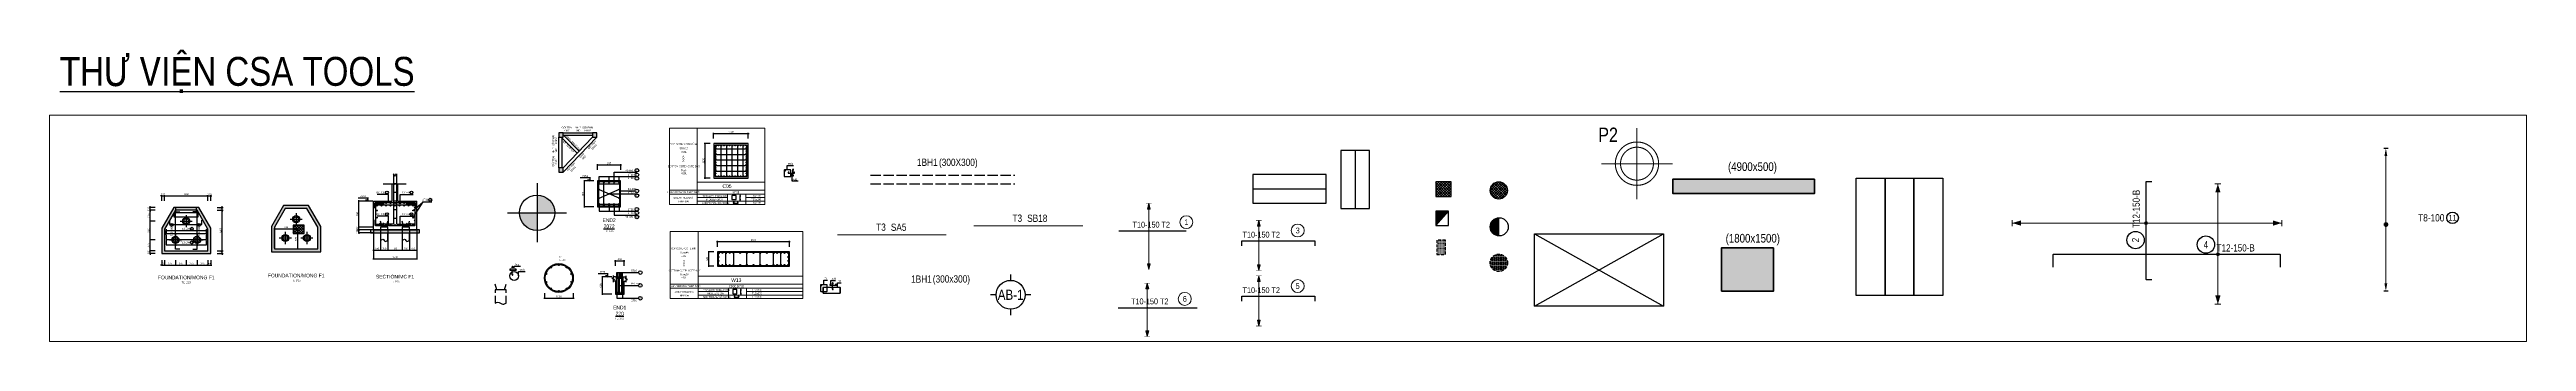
# Model space of a CAD drawing. Header units: millimetres. Extents: x -360107 to 123116000, y -52137 to 86044500.
# Drawn here: x -297468 to -211650, y 141624 to 151731 of the extents above; entities that cross this region are included whole.
import ezdxf
from ezdxf.enums import TextEntityAlignment as Align

# ---------------------------------------------------------------- set-up
doc = ezdxf.new("R2010")
doc.units = ezdxf.units.MM
doc.header["$LTSCALE"] = 100
doc.header["$MEASUREMENT"] = 0
for name, pattern in [('ACAD_ISO02W100', [15, 12, -3]), ('DASHEDX2', [1.5, 1, -0.5]), ('Xref-BM-Pilecap$0$RFR_HIDDEN(100)', [300, 200, -100]), ('Xref-BM-Structure 1F$0$MBKC T1$0$RFR_HIDDEN(100)', [300, 200, -100])]:
    doc.linetypes.add(name, pattern=pattern)
doc.layers.get('Defpoints').update_dxf_attribs({"color": 250})
for name, color, linetype in [('02-GB-Col', 2, 'Continuous'), ('03-GB-Col-under', 221, 'DASHEDX2'), ('04-GB-Dim', 146, 'Continuous'), ('05-GB-Hatch', 8, 'Continuous'), ('06-GB-Slab-bor', 150, 'Continuous'), ('09-GB-Beam', 70, 'ACAD_ISO02W100'), ('10-GB-Text', 4, 'Continuous'), ('11-GB-Cao Do', 7, 'Continuous'), ('14-GB-Rebar-X', 201, 'Continuous'), ('15-GB-Rebar-Y', 5, 'Continuous'), ('19-GB-Tie', 210, 'Continuous'), ('DCE_Note', 117, 'Continuous'), ('GB_StripA', 1, 'Continuous'), ('GB_StripB', 3, 'Continuous'), ('GB_WidthStripA', 1, 'Continuous'), ('GB_WidthStripB', 3, 'Continuous'), ('S-Dimension', 7, 'Continuous'), ('Xref-BM-Pilecap$0$POINTS', 5, 'Continuous')]:
    doc.layers.add(name, color=color, linetype=linetype)
for name, color, linetype, lineweight in [('12-GB-Ky Hieu', 232, 'Continuous', 13), ('13-GB-Dgc', 253, 'Continuous', 15), ('18-GB-Reinf', 10, 'Continuous', 25), ('20-GB-GC', 145, 'Continuous', 25), ('21-GB-BD', 90, 'Continuous', 25), ('22-GB-NC', 8, 'Continuous', 25), ('DCE_KT', 3, 'Continuous', 25), ('DCE_Name', 3, 'Continuous', 25), ('DCE_Symbol', 8, 'Continuous', 9), ('kata_dim', 8, 'Continuous', 5), ('kata_thep chu', 1, 'Continuous', 35), ('Xref-BM-Column 1F$0$00.RFR_Struc_Column_Current', 90, 'Continuous', 40), ('Xref-BM-Column 1F$0$00.RFR_Struc_Wall_Current', 140, 'Continuous', 35), ('Xref-BM-Column 1F$0$DCE_SUB-COLN_S---', 6, 'Continuous', 40), ('Xref-BM-Pilecap$0$D1500', 4, 'Xref-BM-Pilecap$0$RFR_HIDDEN(100)', 20), ('Xref-BM-Pilecap$0$DCE_TextCoc', 2, 'Continuous', 15), ('Xref-BM-Structure 1F$0$MBKC T1$0$00.RFR_Struc_Hole(gen)', 211, 'Xref-BM-Structure 1F$0$MBKC T1$0$RFR_HIDDEN(100)', 9)]:
    doc.layers.add(name, color=color, linetype=linetype, lineweight=lineweight)
doc.layers.add('Xref-BM-Column 1F$0$00.RFR_Struc_Hatch(col)', color=9, linetype='Continuous', lineweight=5, true_color=0x808080, transparency=0.5)
doc.styles.add('02-GB-VNI-Helve', font='VNI-Helve-Condense.TTF')
doc.styles.add('Dce_Text', font='arial.ttf', dxfattribs={"width": 0.8})
doc.styles.add('kata_text', font='VNI-Helve-Condense.TTF')
doc.styles.add('VNI-Helve', font='VNI-Helve-Condense.TTF')
doc.styles.add('Xref-BM-Column 1F$0$Dce_Text', font='arial.ttf', dxfattribs={"width": 0.8})
doc.styles.add('Xref-BM-Pilecap$0$Dce_Text', font='arial.ttf', dxfattribs={"width": 0.8})
doc.dimstyles.new('GB 20', dxfattribs={"dimscale": 0.2, "dimtxt": 250, "dimasz": 150, "dimexe": 100, "dimexo": 100, "dimgap": 100, "dimtad": 1, "dimdec": 0, "dimzin": 0, "dimdsep": 46, "dimtxsty": 'VNI-Helve', "dimblk": 'ARCHTICK', "dimcen": 100, "dimdle": 100, "dimclrd": 256, "dimclre": 256, "dimclrt": 71, "dimadec": 0, "dimazin": 0, "dimtfac": 1, "dimtdec": 0, "dimtix": 1, "dimtmove": 0, "dimatfit": 3, "dimfxl": 3.75, "dimtolj": 1, "dimtzin": 0, "dimarcsym": 0})
doc.dimstyles.new('GB 25', dxfattribs={"dimscale": 0.25, "dimtxt": 250, "dimasz": 150, "dimexe": 100, "dimexo": 100, "dimgap": 100, "dimtad": 1, "dimdec": 0, "dimzin": 0, "dimdsep": 46, "dimtxsty": 'VNI-Helve', "dimblk": 'ARCHTICK', "dimcen": 100, "dimdle": 100, "dimclrd": 256, "dimclre": 256, "dimclrt": 71, "dimadec": 0, "dimazin": 0, "dimtfac": 1, "dimtdec": 0, "dimtix": 1, "dimtmove": 0, "dimatfit": 3, "dimfxl": 3.75, "dimtolj": 1, "dimtzin": 0, "dimarcsym": 0})
doc.dimstyles.new('kata_rai_thep', dxfattribs={"dimtxt": 2, "dimasz": 1, "dimexe": 0, "dimexo": 0, "dimtad": 1, "dimdec": 0, "dimzin": 12, "dimdsep": 46, "dimtxsty": 'kata_text', "dimblk": 'kata_block_RUNTIC', "dimcen": 0, "dimse1": 1, "dimse2": 1, "dimclrd": 6, "dimclre": 6, "dimclrt": 7, "dimadec": 0, "dimazin": 3, "dimtfac": 1, "dimtdec": 0, "dimtmove": 2, "dimatfit": 3, "dimldrblk": 'kata_block_LEADERTIC', "dimfxl": 1, "dimtolj": 1, "dimtzin": 0, "dimlwd": -1, "dimlwe": -1, "dimarcsym": 0})
pattern_1 = [(0, (0, 0), (0, 6.985), [5.08, -1.905]), (90, (0, 0), (-6.985, 4e-16), [5.08, -1.905])]
pattern_2 = [(0, (-7.33, 0), (0, 6.985), [5.08, -1.905]), (90, (-7.33, 0), (-6.985, 4e-16), [5.08, -1.905])]
pattern_3 = [(50, (-314760.5, 17768.5), (71.726018, -6.275213), [7.5, -82.5]), (355, (-314760.5, 17768.5), (-13.875133, 75.219213), [6, -66]), (100.451444, (-314754.52, 17767.98), (57.850885, 68.944), [6.37402, -70.11421]), (46.1842, (-314760.5, 17788.5), (106.724133, -16.55193), [11.25, -123.75]), (96.63564, (-314751.61, 17787.12), (93.466195, 97.41186), [9.56103, -105.17138]), (351.18416, (-314760.5, 17788.5), (93.46619, 97.41186), [9, -99]), (21, (-314750.5, 17783.5), (59.690705, -40.26189), [7.5, -82.5]), (326, (-314750.5, 17783.5), (24.331533, 72.515005), [6, -66]), (71.451445, (-314745.526, 17780.145), (84.022238, 32.253115), [6.37402, -70.11421]), (37.5, (-314760.5, 17768.5), (1.2159855, 33.2893854), [0, -65.2, 0, -67, 0, -66.25]), (7.5, (-314760.5, 17768.5), (26.306954, 39.441171), [0, -38.2, 0, -63.7, 0, -25.25]), (327.5, (-314782.8, 17768.5), (53.3822436, -2.255487), [0, -25, 0, -78, 0, -103.5]), (317.5, (-314792.8, 17768.5), (58.318617, 10.010498), [0, -32.5, 0, -51.8, 0, -73.5])]

# ---------------------------------------------------------------- blocks, each defined once
blk = doc.blocks.new('*U142')
at = {"layer": '09-GB-Beam', "ltscale": 0.3}
for p, q in [((-445538, 602625), (-440535, 602625)), ((-445538, 602325), (-440543, 602325))]:
    blk.add_line(p, q, dxfattribs=at)
at = {"layer": '10-GB-Text', "style": '02-GB-VNI-Helve'}
blk.add_attdef('TENDAM', text='', height=250, dxfattribs=at).set_placement((-443213, 602946), align=Align.RIGHT)
blk.add_attdef('KICHTHUOC', (-443164, 602945), '', height=250, dxfattribs=at)
blk = doc.blocks.new('*U138')
at = {"layer": '10-GB-Text', "style": '02-GB-VNI-Helve'}
blk.add_attdef('TENDAM', text='', height=250, dxfattribs=at).set_placement((-445653, 599057), align=Align.RIGHT)
blk.add_attdef('KICHTHUOC', (-445618, 599062), '', height=250, dxfattribs=at)
blk = doc.blocks.new('*U141')
at = {"layer": '12-GB-Ky Hieu', "color": 2}
blk.add_line((0, 0), (3764, 0), dxfattribs=at)
at = {"layer": '10-GB-Text', "color": 1, "ltscale": 3, "style": 'VNI-Helve'}
blk.add_attdef('TENMONG', text='', height=250, dxfattribs=at).set_placement((1671, 142), align=Align.RIGHT)
blk.add_attdef('TENSTRIP', (1847, 139), '', height=250, dxfattribs=at)
blk = doc.blocks.new('*U179')
at = {"layer": '12-GB-Ky Hieu', "color": 4}
blk.add_line((0, 0), (0, 3774), dxfattribs=at)
at = {"layer": '10-GB-Text', "color": 1, "ltscale": 3, "style": 'VNI-Helve'}
blk.add_attdef('TENSTRIP', (-139, 1847), '', height=250, rotation=90, dxfattribs=at)
blk.add_attdef('TENMONG', text='', height=250, rotation=90, dxfattribs=at).set_placement((-142, 1671), align=Align.RIGHT)
blk = doc.blocks.new('*U212')
at = {"layer": '19-GB-Tie'}
blk.add_lwpolyline([(0, -20), (700, -20, 0.414214), (720, 0), (720, 800, 0.414214), (700, 820), (0, 820, 0.414214), (-20, 800), (-20, 0, 0.414214)], format="xyb", close=True, dxfattribs=at)
blk = doc.blocks.new('_ArchTick')
at = {"color": 0, "linetype": 'ByBlock', "const_width": 0.15}
blk.add_lwpolyline([(-0.5, -0.5), (0.5, 0.5)], dxfattribs=at)
blk = doc.blocks.new('So hieu thep')
at = {"layer": '20-GB-GC', "color": 145}
blk.add_circle((0, 0), 200, dxfattribs=at)
at = {"layer": '10-GB-Text', "color": 141, "style": '02-GB-VNI-Helve'}
blk.add_attdef('A', text='', height=200, dxfattribs=at).set_placement((0, 0), align=Align.MIDDLE_CENTER)
blk = doc.blocks.new('CHAM THEP')
at = {"layer": '18-GB-Reinf'}
h = blk.add_hatch(color=256, dxfattribs=at)
h.dxf.hatch_style = 1
edge = h.paths.add_edge_path()
edge.add_arc((0, 0), 12.3, 0, 360)
blk.add_circle((0, 0), 12.3, dxfattribs=at)
blk = doc.blocks.new('*U52')
at = {"layer": '19-GB-Tie'}
blk.add_lwpolyline([(680, 20), (700, 20, -1), (700, -20), (0, -20, -1), (0, 20), (20, 20)], format="xyb", dxfattribs=at)
blk = doc.blocks.new('*D143')
at = {"layer": '04-GB-Dim', "lineweight": -2, "transparency": 16777216}
for p, q in [((-278505, 147736), (-277655, 147736)), ((-278480, 147561), (-278480, 147761)), ((-277680, 147561), (-277680, 147761))]:
    blk.add_line(p, q, dxfattribs=at)
at = {"layer": 'Defpoints', "color": 0, "transparency": 16777216}
for p in [(-277680, 147736), (-278480, 147536), (-277680, 147536)]:
    blk.add_point(p, dxfattribs=at)
at = {"layer": '04-GB-Dim', "lineweight": -2, "transparency": 16777216, "xscale": 37.5, "yscale": 37.5, "zscale": 37.5, "rotation": 180}
blk.add_blockref('_ArchTick', (-278480, 147736), dxfattribs=at)
at = {"layer": '04-GB-Dim', "lineweight": -2, "transparency": 16777216, "xscale": 37.5, "yscale": 37.5, "zscale": 37.5}
blk.add_blockref('_ArchTick', (-277680, 147736), dxfattribs=at)
at = {"layer": '04-GB-Dim', "color": 71, "transparency": 16777216, "insert": (-278080, 147792), "char_height": 62.5, "attachment_point": 5, "style": 'VNI-Helve'}
blk.add_mtext('\\A1;800', dxfattribs=at)
blk = doc.blocks.new('*D144')
at = {"layer": '04-GB-Dim', "lineweight": -2, "transparency": 16777216}
for p, q in [((-278605, 147186), (-278955, 147186)), ((-278930, 146261), (-278930, 147211)), ((-278605, 146286), (-278955, 146286))]:
    blk.add_line(p, q, dxfattribs=at)
at = {"layer": 'Defpoints', "color": 0, "transparency": 16777216}
for p in [(-278930, 147186), (-278580, 147186), (-278580, 146286)]:
    blk.add_point(p, dxfattribs=at)
at = {"layer": '04-GB-Dim', "lineweight": -2, "transparency": 16777216, "xscale": 37.5, "yscale": 37.5, "zscale": 37.5}
for p, rotation in [((-278930, 147186), 90), ((-278930, 146286), 270)]:
    blk.add_blockref('_ArchTick', p, dxfattribs=dict(at, rotation=rotation))
at = {"layer": '04-GB-Dim', "color": 71, "transparency": 16777216, "insert": (-278987, 146736), "char_height": 62.5, "attachment_point": 5, "rotation": 90, "style": 'VNI-Helve'}
blk.add_mtext('\\A1;900', dxfattribs=at)
blk = doc.blocks.new('kata_block_TD')
at = {"color": 3, "lineweight": 25, "style": 'kata_text'}
blk.add_attdef('SSCALE', text='', height=2.5, dxfattribs=at).set_placement((0, -5), align=Align.CENTER)
at = {"layer": '10-GB-Text', "color": 4, "linetype": 'ByBlock', "lineweight": -2, "style": 'kata_text'}
for tag, p in [('SECTDET2', (0, 9)), ('SECTDET1', (0, 0.5))]:
    blk.add_attdef(tag, text='', height=5, dxfattribs=at).set_placement(p, align=Align.CENTER)
blk = doc.blocks.new('CAO DO DAM 2')
at = {"layer": '11-GB-Cao Do'}
h = blk.add_hatch(color=7, dxfattribs=at)
edge = h.paths.add_edge_path()
edge.add_line((405, -120), (523, -120))
edge.add_line((523, -120), (523, -180))
edge.add_ellipse((390, -294), major_axis=(0, 174), ratio=1, start_angle=-49.29549, end_angle=-4.9248)
at = {"layer": '11-GB-Cao Do', "color": 7}
for p, q in [((0, 0), (563, 0)), ((523, 17), (523, -180)), ((646, -180), (400, -180)), ((405, -120), (563, -120))]:
    blk.add_line(p, q, dxfattribs=at)
at = {"layer": '11-GB-Cao Do', "color": 7, "extrusion": (0, 0, -1)}
blk.add_ellipse((390, -294), major_axis=(0, 174), ratio=1, start_param=0.0857926, end_param=0.8602073, dxfattribs=at)
at = {"layer": '11-GB-Cao Do', "color": 7, "style": '02-GB-VNI-Helve'}
for tag, p in [('4', (269, 573)), ('5', (269, 734)), ('3', (269, 412)), ('2', (269, 90)), ('1', (269, 251))]:
    blk.add_attdef(tag, text='', height=100, dxfattribs=at).set_placement(p, align=Align.MIDDLE)
blk = doc.blocks.new('*U145')
at = {"layer": '13-GB-Dgc'}
h = blk.add_hatch(color=256, dxfattribs=at)
h.paths.add_polyline_path([(0, 760), (50, 760), (0, 960)])
h.paths.add_polyline_path([(0, 960), (-50, 760), (0, 760)])
h = blk.add_hatch(color=256, dxfattribs=at)
h.paths.add_polyline_path([(0, -1140), (50, -1140), (0, -1340)])
h.paths.add_polyline_path([(0, -1340), (-50, -1140), (0, -1140)])
blk.add_line((-1040, 0), (1300, 0))
blk.add_line((0, 960), (0, -1340), dxfattribs=at)
at = {"layer": '13-GB-Dgc', "const_width": 5}
for points in [[(100, 960), (-100, 960)], [(100, -1340), (-100, -1340)]]:
    blk.add_lwpolyline(points, dxfattribs=at)
at = {"layer": '13-GB-Dgc'}
for points in [[(50, 760), (0, 960), (-50, 760)], [(50, -1140), (0, -1340), (-50, -1140)]]:
    blk.add_lwpolyline(points, close=True, dxfattribs=at)
at = {"layer": '13-GB-Dgc', "const_width": 30}
blk.add_lwpolyline([(-15, 0, 1), (15, 0, 1)], format="xyb", close=True, dxfattribs=at)
at = {"layer": '13-GB-Dgc'}
blk.add_circle((1301, 305), 224, dxfattribs=at)
at = {"layer": '10-GB-Text', "color": 71, "style": '02-GB-VNI-Helve', "flags": 8}
blk.add_attdef('2', text='', height=200, dxfattribs=at).set_placement((-560, 218), align=Align.MIDDLE_LEFT)
at = {"layer": '10-GB-Text', "color": 141, "style": '02-GB-VNI-Helve'}
blk.add_attdef('1', text='', height=200, dxfattribs=at).set_placement((1302, 305), align=Align.MIDDLE_CENTER)
blk = doc.blocks.new('*U99')
at = {"layer": '13-GB-Dgc'}
h = blk.add_hatch(color=256, dxfattribs=at)
h.paths.add_polyline_path([(0, 510), (50, 510), (0, 710)])
h.paths.add_polyline_path([(0, 710), (-50, 510), (0, 510)])
h = blk.add_hatch(color=256, dxfattribs=at)
h.paths.add_polyline_path([(0, -830), (50, -830), (0, -1030)])
h.paths.add_polyline_path([(0, -1030), (-50, -830), (0, -830)])
blk.add_lwpolyline([(-585, -170), (-585, 0), (1935, 0), (1935, -170)])
blk.add_line((0, 710), (0, -1030), dxfattribs=at)
at = {"layer": '13-GB-Dgc', "const_width": 20}
for points in [[(100, 710), (-100, 710)], [(100, -1030), (-100, -1030)]]:
    blk.add_lwpolyline(points, dxfattribs=at)
at = {"layer": '13-GB-Dgc'}
for points in [[(50, 510), (0, 710), (-50, 510)], [(50, -830), (0, -1030), (-50, -830)]]:
    blk.add_lwpolyline(points, close=True, dxfattribs=at)
at = {"layer": '13-GB-Dgc', "const_width": 30}
blk.add_lwpolyline([(-15, 0, 1), (15, 0, 1)], format="xyb", close=True, dxfattribs=at)
at = {"layer": '13-GB-Dgc'}
blk.add_circle((1349, 356), 224, dxfattribs=at)
at = {"layer": '10-GB-Text', "color": 71, "style": 'VNI-Helve', "flags": 8}
blk.add_attdef('2', text='', height=200, dxfattribs=at).set_placement((-562, 213), align=Align.MIDDLE_LEFT)
at = {"layer": '10-GB-Text', "color": 141, "style": 'VNI-Helve', "flags": 8}
blk.add_attdef('1', text='', height=200, dxfattribs=at).set_placement((1347, 356), align=Align.MIDDLE_CENTER)
blk = doc.blocks.new('*U267')
at = {"layer": '13-GB-Dgc'}
h = blk.add_hatch(color=256, dxfattribs=at)
h.paths.add_polyline_path([(0, 650), (50, 650), (0, 850)])
h.paths.add_polyline_path([(0, 850), (-50, 650), (0, 650)])
h = blk.add_hatch(color=256, dxfattribs=at)
h.paths.add_polyline_path([(0, -800), (50, -800), (0, -1000)])
h.paths.add_polyline_path([(0, -1000), (-50, -800), (0, -800)])
blk.add_line((-1010, 0), (1730, 0))
blk.add_line((0, 850), (0, -1000), dxfattribs=at)
at = {"layer": '13-GB-Dgc', "const_width": 5}
for points in [[(100, 850), (-100, 850)], [(100, -1000), (-100, -1000)]]:
    blk.add_lwpolyline(points, dxfattribs=at)
at = {"layer": '13-GB-Dgc'}
for points in [[(50, 650), (0, 850), (-50, 650)], [(50, -800), (0, -1000), (-50, -800)]]:
    blk.add_lwpolyline(points, close=True, dxfattribs=at)
at = {"layer": '13-GB-Dgc', "const_width": 30}
blk.add_lwpolyline([(-15, 0, 1), (15, 0, 1)], format="xyb", close=True, dxfattribs=at)
at = {"layer": '13-GB-Dgc'}
blk.add_circle((1301, 305), 224, dxfattribs=at)
at = {"layer": '10-GB-Text', "color": 71, "style": '02-GB-VNI-Helve', "flags": 8}
blk.add_attdef('2', text='', height=200, dxfattribs=at).set_placement((-560, 218), align=Align.MIDDLE_LEFT)
at = {"layer": '10-GB-Text', "color": 141, "style": '02-GB-VNI-Helve'}
blk.add_attdef('1', text='', height=200, dxfattribs=at).set_placement((1302, 305), align=Align.MIDDLE_CENTER)
blk = doc.blocks.new('*U64')
at = {"layer": '13-GB-Dgc'}
h = blk.add_hatch(color=256, dxfattribs=at)
h.paths.add_polyline_path([(0, 510), (50, 510), (0, 710)])
h.paths.add_polyline_path([(0, 710), (-50, 510), (0, 510)])
h = blk.add_hatch(color=256, dxfattribs=at)
h.paths.add_polyline_path([(0, -830), (50, -830), (0, -1030)])
h.paths.add_polyline_path([(0, -1030), (-50, -830), (0, -830)])
blk.add_lwpolyline([(-585, -170), (-585, 0), (1935, 0), (1935, -170)])
blk.add_line((0, 710), (0, -1030), dxfattribs=at)
at = {"layer": '13-GB-Dgc', "const_width": 20}
for points in [[(100, 710), (-100, 710)], [(100, -1030), (-100, -1030)]]:
    blk.add_lwpolyline(points, dxfattribs=at)
at = {"layer": '13-GB-Dgc'}
for points in [[(50, 510), (0, 710), (-50, 510)], [(50, -830), (0, -1030), (-50, -830)]]:
    blk.add_lwpolyline(points, close=True, dxfattribs=at)
at = {"layer": '13-GB-Dgc', "const_width": 30}
blk.add_lwpolyline([(-15, 0, 1), (15, 0, 1)], format="xyb", close=True, dxfattribs=at)
at = {"layer": '13-GB-Dgc'}
blk.add_circle((1349, 356), 224, dxfattribs=at)
at = {"layer": '10-GB-Text', "color": 71, "style": 'VNI-Helve', "flags": 8}
blk.add_attdef('2', text='', height=200, dxfattribs=at).set_placement((-562, 213), align=Align.MIDDLE_LEFT)
at = {"layer": '10-GB-Text', "color": 141, "style": 'VNI-Helve', "flags": 8}
blk.add_attdef('1', text='', height=200, dxfattribs=at).set_placement((1347, 356), align=Align.MIDDLE_CENTER)
blk = doc.blocks.new('*U148')
at = {"layer": 'GB_StripA', "color": 4}
blk.add_lwpolyline([(-441751, 620744), (-439209, 620744)], dxfattribs=at)
at = {"layer": 'GB_WidthStripA'}
blk.add_lwpolyline([(-441751, 620244), (-439209, 620244), (-439209, 621244), (-441751, 621244)], close=True, dxfattribs=at)
blk = doc.blocks.new('*U149')
at = {"layer": 'GB_StripB', "color": 4}
blk.add_lwpolyline([(-437035, 624328), (-437035, 622328)], dxfattribs=at)
at = {"layer": 'GB_WidthStripB'}
blk.add_lwpolyline([(-437535, 622328), (-436535, 622328), (-436535, 624328), (-437535, 624328)], close=True, dxfattribs=at)
blk = doc.blocks.new('*U168')
at = {"layer": '19-GB-Tie', "ltscale": 0.6}
blk.add_lwpolyline([(39, 1044), (10, 1072, 0.892724), (-12, 1050), (16, 1022)], format="xyb", dxfattribs=at)
blk.add_lwpolyline([(1075, 1060, 0.414214), (1060, 1075), (0, 1075, 0.414214), (-15, 1060), (-15, 0, 0.414214), (0, -15), (1060, -15, 0.414214), (1075, 0)], format="xyb", close=True, dxfattribs=at)
blk = doc.blocks.new('rebar')
at = {"layer": '18-GB-Reinf', "transparency": 33554503}
h = blk.add_hatch(color=256, dxfattribs=at)
h.dxf.hatch_style = 1
edge = h.paths.add_edge_path()
edge.add_arc((0, 0), 10.8, 0, 360)
at = {"layer": '18-GB-Reinf'}
blk.add_circle((0, 0), 12.5, dxfattribs=at)
blk = doc.blocks.new('*U150')
at = {"layer": '19-GB-Tie'}
blk.add_lwpolyline([(25, 15), (0, 15, 0.414214), (-15, 0), (-15, 0, 0.414214), (0, -15), (1060, -15, 0.414214), (1075, 0), (1075, 0, 0.414214), (1060, 15), (1035, 15)], format="xyb", dxfattribs=at)
blk = doc.blocks.new('*U151')
at = {"layer": '19-GB-Tie'}
blk.add_lwpolyline([(15, -25), (15, 0, 0.414214), (0, 15), (0, 15, 0.414214), (-15, 0), (-15, -1060, 0.414214), (0, -1075), (0, -1075, 0.414214), (15, -1060), (15, -1035)], format="xyb", dxfattribs=at)
blk = doc.blocks.new('*D152')
at = {"layer": '04-GB-Dim', "lineweight": -2, "transparency": 16777216}
for p, q in [((-274483, 148826), (-273233, 148826)), ((-274458, 148651), (-274458, 148851)), ((-273258, 148651), (-273258, 148851))]:
    blk.add_line(p, q, dxfattribs=at)
at = {"layer": 'Defpoints', "color": 0, "transparency": 16777216}
for p in [(-274458, 148626), (-273258, 148826), (-273258, 148626)]:
    blk.add_point(p, dxfattribs=at)
at = {"layer": '04-GB-Dim', "lineweight": -2, "transparency": 16777216, "xscale": 37.5, "yscale": 37.5, "zscale": 37.5, "rotation": 180}
blk.add_blockref('_ArchTick', (-274458, 148826), dxfattribs=at)
at = {"layer": '04-GB-Dim', "lineweight": -2, "transparency": 16777216, "xscale": 37.5, "yscale": 37.5, "zscale": 37.5}
blk.add_blockref('_ArchTick', (-273258, 148826), dxfattribs=at)
at = {"layer": '04-GB-Dim', "color": 71, "transparency": 16777216, "insert": (-273858, 148883), "char_height": 62.5, "attachment_point": 5, "style": 'VNI-Helve'}
blk.add_mtext('\\A1;1200', dxfattribs=at)
blk = doc.blocks.new('*D153')
at = {"layer": '04-GB-Dim', "lineweight": -2, "transparency": 16777216}
for p, q in [((-274583, 148476), (-274783, 148476)), ((-274758, 147251), (-274758, 148501)), ((-274583, 147276), (-274783, 147276))]:
    blk.add_line(p, q, dxfattribs=at)
at = {"layer": 'Defpoints', "color": 0, "transparency": 16777216}
for p in [(-274758, 148476), (-274558, 148476), (-274558, 147276)]:
    blk.add_point(p, dxfattribs=at)
at = {"layer": '04-GB-Dim', "lineweight": -2, "transparency": 16777216, "xscale": 37.5, "yscale": 37.5, "zscale": 37.5}
for p, rotation in [((-274758, 148476), 90), ((-274758, 147276), 270)]:
    blk.add_blockref('_ArchTick', p, dxfattribs=dict(at, rotation=rotation))
at = {"layer": '04-GB-Dim', "color": 71, "transparency": 16777216, "insert": (-274814, 147876), "char_height": 62.5, "attachment_point": 5, "rotation": 90, "style": 'VNI-Helve'}
blk.add_mtext('\\A1;1200', dxfattribs=at)
blk = doc.blocks.new('*U208')
at = {"layer": '12-GB-Ky Hieu'}
for p, q in [((-2132, 1272), (-1168, 1272)), ((-2132, -1373), (-2132, 1272)), ((-1168, 1272), (-1168, -1373)), ((-1168, 1272), (1168, 1272)), ((1168, 1272), (1168, -1373)), ((-1168, -1131), (-120, -1131)), ((-1168, -1373), (1168, -1373)), ((511, -1011), (511, -1373)), ((511, -1131), (1168, -1131))]:
    blk.add_line(p, q, dxfattribs=at)
for points in [[(-1168, -600), (1168, -600), (1168, -874), (-1168, -874)], [(-2132, -874), (-1168, -874), (-1168, -1011), (-2132, -1011)], [(-2132, -1011), (-1168, -1011), (-1168, -1373), (-2132, -1373)], [(-1168, -874), (1168, -874), (1168, -1011), (-1168, -1011)], [(-1168, -1011), (-120, -1011), (-120, -1252), (-1168, -1252)], [(-1168, -1252), (-120, -1252), (-120, -1373), (-1168, -1373)], [(-120, -1011), (1168, -1011), (1168, -1252), (-120, -1252)], [(-120, -1252), (1168, -1252), (1168, -1373), (-120, -1373)]]:
    blk.add_lwpolyline(points, close=True, dxfattribs=at)
at = {"layer": '19-GB-Tie'}
blk.add_line((43, -1076), (34, -1067), dxfattribs=at)
for points, weights, knots in [([(50, -1070), (45, -1065), (40, -1060), (37, -1060), (35, -1062), (34, -1064), (34, -1067), (34, -1131), (34, -1195), (34, -1198), (35, -1200), (37, -1201), (40, -1201), (104, -1201), (169, -1201), (171, -1201), (173, -1200), (175, -1198), (175, -1195), (175, -1131), (175, -1067), (175, -1064), (173, -1062), (171, -1060), (169, -1060), (104, -1060), (40, -1060)], [1, 1, 1, 0.923879532511, 1, 0.923879532511, 1, 1, 1, 0.923879532511, 1, 0.923879532511, 1, 1, 1, 0.923879532511, 1, 0.923879532511, 1, 1, 1, 0.923879532511, 1, 0.923879532511, 1, 1, 1], [0, 0, 0, 1, 1, 1.785398, 1.785398, 2.570796, 2.570796, 3.570796, 3.570796, 4.356194, 4.356194, 5.141593, 5.141593, 6.141593, 6.141593, 6.926991, 6.926991, 7.712389, 7.712389, 8.712389, 8.712389, 9.497787, 9.497787, 10.283185, 10.283185, 11.283185, 11.283185, 11.283185]), ([(116, -1297), (103, -1297), (89, -1297), (76, -1297), (76, -1309), (76, -1322), (89, -1322), (163, -1322), (237, -1322), (242, -1322), (246, -1318), (250, -1315), (250, -1309), (250, -1304), (246, -1300), (242, -1297), (237, -1297), (223, -1297), (210, -1297)], [1, 1, 1, 0.707106781187, 1, 0.707106781187, 1, 1, 1, 0.923879532511, 1, 0.923879532511, 1, 0.923879532511, 1, 0.923879532511, 1, 1, 1], [0, 0, 0, 1, 1, 2.570796, 2.570796, 4.141593, 4.141593, 5.141593, 5.141593, 5.926991, 5.926991, 6.712389, 6.712389, 7.497787, 7.497787, 8.283185, 8.283185, 9.283185, 9.283185, 9.283185]), ([(328, -1093), (328, -1079), (328, -1065), (328, -1060), (324, -1056), (320, -1052), (315, -1052), (310, -1052), (306, -1056), (302, -1060), (302, -1065), (302, -1139), (302, -1213), (302, -1226), (315, -1226), (328, -1226), (328, -1213), (328, -1200), (328, -1186)], [1, 1, 1, 0.923879532511, 1, 0.923879532511, 1, 0.923879532511, 1, 0.923879532511, 1, 1, 1, 0.707106781187, 1, 0.707106781187, 1, 1, 1], [0, 0, 0, 1, 1, 1.785398, 1.785398, 2.570796, 2.570796, 3.356194, 3.356194, 4.141593, 4.141593, 5.141593, 5.141593, 6.712389, 6.712389, 8.283185, 8.283185, 9.283185, 9.283185, 9.283185])]:
    blk.add_rational_spline(points, weights, degree=2, knots=knots, dxfattribs=at)
at = {"layer": '10-GB-Text', "style": '02-GB-VNI-Helve'}
for s, p in [('BOTTOM COTE/ COTE ÑAÙY', (-1633, -47)), ('TOP COTE/ COTE ÑÆNH', (-1637, 719)), ('LONG REBARS/ THEÙP DOÏC', (-1644, -943)), ('SHEAR REBARS', (-1657, -1135)), ('THEÙP ÑAI', (-1657, -1264))]:
    blk.add_text(s, height=62.5, dxfattribs=at).set_placement(p, align=Align.MIDDLE_CENTER)
at = {"layer": '10-GB-Text', "color": 2, "style": '02-GB-VNI-Helve'}
blk.add_text('>>>', height=98.4, rotation=90, dxfattribs=at).set_placement((-1652, 209), align=Align.MIDDLE_CENTER)
at = {"layer": '10-GB-Text', "style": '02-GB-VNI-Helve'}
for s, p in [('ADDITIONAL/ BOÅ SUNG', (-1005, -1348)), ('TOP-BOT/ TREÂN-DÖÔÙI', (-989, -1114)), ('MIDDLE/ GIÖÕA', (-870, -1225))]:
    blk.add_text(s, height=62.5, dxfattribs=at).set_placement(p)
at = {"layer": '10-GB-Text', "color": 2, "style": '02-GB-VNI-Helve'}
for tag, p in [('TOPSTORY', (-1635, 578)), ('TOPCOTE', (-1635, 451)), ('BOTSTORY', (-1635, -187)), ('BOTCOTE', (-1635, -290)), ('LONGREBARS', (162, -947))]:
    blk.add_attdef(tag, text='', height=62.5, dxfattribs=at).set_placement(p, align=Align.MIDDLE_CENTER)
at = {"layer": '10-GB-Text', "color": 1, "style": '02-GB-VNI-Helve'}
blk.add_attdef('NAME', text='', height=125, dxfattribs=at).set_placement((-138, -733), align=Align.MIDDLE_CENTER)
at = {"layer": '10-GB-Text', "color": 2, "style": '02-GB-VNI-Helve'}
for tag, p in [('ADDLINKS', (703, -1343)), ('LINKS', (703, -1100)), ('MIDLINKS', (703, -1222))]:
    blk.add_attdef(tag, p, '', height=62.5, dxfattribs=at)
blk = doc.blocks.new('*U155')
at = {"layer": '19-GB-Tie', "ltscale": 0.6}
for points in [[(2435, -15), (2435, 410, 0.414214), (2420, 425), (-10, 425, 0.414214), (-25, 410), (-25, -15)], [(-15, 435), (-15, 0, 0.414214), (0, -15), (2410, -15, 0.414214), (2425, 0), (2425, 435)]]:
    blk.add_lwpolyline(points, format="xyb", dxfattribs=at)
blk = doc.blocks.new('*U169')
at = {"layer": '19-GB-Tie', "ltscale": 0.6}
blk.add_lwpolyline([(39, 394), (10, 422, 0.892724), (-12, 400), (16, 372)], format="xyb", dxfattribs=at)
blk.add_lwpolyline([(525, 410, 0.414214), (510, 425), (0, 425, 0.414214), (-15, 410), (-15, 0, 0.414214), (0, -15), (510, -15, 0.414214), (525, 0)], format="xyb", close=True, dxfattribs=at)
blk = doc.blocks.new('*D157')
at = {"layer": '04-GB-Dim', "lineweight": -2, "transparency": 16777216}
for p, q in [((-274354, 145079), (-271804, 145079)), ((-274329, 144904), (-274329, 145104)), ((-271829, 144904), (-271829, 145104))]:
    blk.add_line(p, q, dxfattribs=at)
at = {"layer": 'Defpoints', "color": 0, "transparency": 16777216}
for p in [(-271829, 145079), (-274329, 144879), (-271829, 144879)]:
    blk.add_point(p, dxfattribs=at)
at = {"layer": '04-GB-Dim', "lineweight": -2, "transparency": 16777216, "xscale": 37.5, "yscale": 37.5, "zscale": 37.5, "rotation": 180}
blk.add_blockref('_ArchTick', (-274329, 145079), dxfattribs=at)
at = {"layer": '04-GB-Dim', "lineweight": -2, "transparency": 16777216, "xscale": 37.5, "yscale": 37.5, "zscale": 37.5}
blk.add_blockref('_ArchTick', (-271829, 145079), dxfattribs=at)
at = {"layer": '04-GB-Dim', "color": 71, "transparency": 16777216, "insert": (-273079, 145136), "char_height": 62.5, "attachment_point": 5, "style": 'VNI-Helve'}
blk.add_mtext('\\A1;2500', dxfattribs=at)
blk = doc.blocks.new('*D158')
at = {"layer": '04-GB-Dim', "lineweight": -2, "transparency": 16777216}
for p, q in [((-274454, 144729), (-274654, 144729)), ((-274454, 144229), (-274654, 144229)), ((-274629, 144204), (-274629, 144754))]:
    blk.add_line(p, q, dxfattribs=at)
at = {"layer": 'Defpoints', "color": 0, "transparency": 16777216}
for p in [(-274629, 144729), (-274429, 144729), (-274429, 144229)]:
    blk.add_point(p, dxfattribs=at)
at = {"layer": '04-GB-Dim', "lineweight": -2, "transparency": 16777216, "xscale": 37.5, "yscale": 37.5, "zscale": 37.5}
for p, rotation in [((-274629, 144729), 90), ((-274629, 144229), 270)]:
    blk.add_blockref('_ArchTick', p, dxfattribs=dict(at, rotation=rotation))
at = {"layer": '04-GB-Dim', "color": 71, "transparency": 16777216, "insert": (-274686, 144479), "char_height": 62.5, "attachment_point": 5, "rotation": 90, "style": 'VNI-Helve'}
blk.add_mtext('\\A1;500', dxfattribs=at)
blk = doc.blocks.new('*U156')
at = {"layer": '19-GB-Tie'}
blk.add_lwpolyline([(15, -25), (15, 0, 0.414214), (0, 15), (0, 15, 0.414214), (-15, 0), (-15, -410, 0.414214), (0, -425), (0, -425, 0.414214), (15, -410), (15, -385)], format="xyb", dxfattribs=at)
blk = doc.blocks.new('*U209')
at = {"layer": '12-GB-Ky Hieu'}
for p, q in [((-2132, 955), (-1168, 955)), ((-2132, -1373), (-2132, 955)), ((-1168, 955), (-1168, -1373)), ((-1168, 955), (2457, 955)), ((2457, 955), (2457, -1373)), ((-1168, -1131), (-120, -1131)), ((-1168, -1373), (1168, -1373)), ((511, -1011), (511, -1373)), ((511, -1131), (2457, -1131))]:
    blk.add_line(p, q, dxfattribs=at)
for points in [[(-1168, -600), (2457, -600), (2457, -874), (-1168, -874)], [(-2132, -874), (-1168, -874), (-1168, -1011), (-2132, -1011)], [(-2132, -1011), (-1168, -1011), (-1168, -1373), (-2132, -1373)], [(-1168, -874), (2457, -874), (2457, -1011), (-1168, -1011)], [(-1168, -1011), (-120, -1011), (-120, -1252), (-1168, -1252)], [(-1168, -1252), (-120, -1252), (-120, -1373), (-1168, -1373)], [(-120, -1011), (2457, -1011), (2457, -1252), (-120, -1252)], [(-120, -1252), (2457, -1252), (2457, -1373), (-120, -1373)]]:
    blk.add_lwpolyline(points, close=True, dxfattribs=at)
at = {"layer": '19-GB-Tie'}
blk.add_line((43, -1076), (34, -1067), dxfattribs=at)
for points, weights, knots in [([(50, -1070), (45, -1065), (40, -1060), (37, -1060), (35, -1062), (34, -1064), (34, -1067), (34, -1131), (34, -1195), (34, -1198), (35, -1200), (37, -1201), (40, -1201), (104, -1201), (169, -1201), (171, -1201), (173, -1200), (175, -1198), (175, -1195), (175, -1131), (175, -1067), (175, -1064), (173, -1062), (171, -1060), (169, -1060), (104, -1060), (40, -1060)], [1, 1, 1, 0.923879532511, 1, 0.923879532511, 1, 1, 1, 0.923879532511, 1, 0.923879532511, 1, 1, 1, 0.923879532511, 1, 0.923879532511, 1, 1, 1, 0.923879532511, 1, 0.923879532511, 1, 1, 1], [0, 0, 0, 1, 1, 1.785398, 1.785398, 2.570796, 2.570796, 3.570796, 3.570796, 4.356194, 4.356194, 5.141593, 5.141593, 6.141593, 6.141593, 6.926991, 6.926991, 7.712389, 7.712389, 8.712389, 8.712389, 9.497787, 9.497787, 10.283185, 10.283185, 11.283185, 11.283185, 11.283185]), ([(116, -1297), (103, -1297), (89, -1297), (76, -1297), (76, -1309), (76, -1322), (89, -1322), (163, -1322), (237, -1322), (242, -1322), (246, -1318), (250, -1315), (250, -1309), (250, -1304), (246, -1300), (242, -1297), (237, -1297), (223, -1297), (210, -1297)], [1, 1, 1, 0.707106781187, 1, 0.707106781187, 1, 1, 1, 0.923879532511, 1, 0.923879532511, 1, 0.923879532511, 1, 0.923879532511, 1, 1, 1], [0, 0, 0, 1, 1, 2.570796, 2.570796, 4.141593, 4.141593, 5.141593, 5.141593, 5.926991, 5.926991, 6.712389, 6.712389, 7.497787, 7.497787, 8.283185, 8.283185, 9.283185, 9.283185, 9.283185]), ([(328, -1093), (328, -1079), (328, -1065), (328, -1060), (324, -1056), (320, -1052), (315, -1052), (310, -1052), (306, -1056), (302, -1060), (302, -1065), (302, -1139), (302, -1213), (302, -1226), (315, -1226), (328, -1226), (328, -1213), (328, -1200), (328, -1186)], [1, 1, 1, 0.923879532511, 1, 0.923879532511, 1, 0.923879532511, 1, 0.923879532511, 1, 1, 1, 0.707106781187, 1, 0.707106781187, 1, 1, 1], [0, 0, 0, 1, 1, 1.785398, 1.785398, 2.570796, 2.570796, 3.356194, 3.356194, 4.141593, 4.141593, 5.141593, 5.141593, 6.712389, 6.712389, 8.283185, 8.283185, 9.283185, 9.283185, 9.283185])]:
    blk.add_rational_spline(points, weights, degree=2, knots=knots, dxfattribs=at)
at = {"layer": '10-GB-Text', "style": '02-GB-VNI-Helve'}
for s, p in [('TOP COTE/ COTE ÑÆNH', (-1646, 366)), ('BOTTOM COTE/ COTE ÑAÙY', (-1643, -400)), ('LONG REBARS/ THEÙP DOÏC', (-1644, -943)), ('SHEAR REBARS', (-1657, -1135)), ('THEÙP ÑAI', (-1657, -1264))]:
    blk.add_text(s, height=62.5, dxfattribs=at).set_placement(p, align=Align.MIDDLE_CENTER)
at = {"layer": '10-GB-Text', "color": 2, "style": '02-GB-VNI-Helve'}
blk.add_text('>>>', height=98.4, rotation=90, dxfattribs=at).set_placement((-1661, -144), align=Align.MIDDLE_CENTER)
at = {"layer": '10-GB-Text', "style": '02-GB-VNI-Helve'}
for s, p in [('ADDITIONAL/ BOÅ SUNG', (-1005, -1348)), ('TOP-BOT/ TREÂN-DÖÔÙI', (-989, -1114)), ('MIDDLE/ GIÖÕA', (-870, -1225))]:
    blk.add_text(s, height=62.5, dxfattribs=at).set_placement(p)
at = {"layer": '10-GB-Text', "color": 2, "style": '02-GB-VNI-Helve'}
for tag, p in [('TOPSTORY', (-1644, 226)), ('TOPCOTE', (-1644, 98)), ('BOTSTORY', (-1644, -540)), ('BOTCOTE', (-1644, -643)), ('LONGREBARS', (162, -947))]:
    blk.add_attdef(tag, text='', height=62.5, dxfattribs=at).set_placement(p, align=Align.MIDDLE_CENTER)
at = {"layer": '10-GB-Text', "color": 1, "style": '02-GB-VNI-Helve'}
blk.add_attdef('NAME', text='', height=125, dxfattribs=at).set_placement((156, -729), align=Align.MIDDLE_CENTER)
at = {"layer": '10-GB-Text', "color": 2, "style": '02-GB-VNI-Helve'}
for tag, p in [('ADDLINKS', (703, -1343)), ('LINKS', (703, -1100)), ('MIDLINKS', (703, -1222))]:
    blk.add_attdef(tag, p, '', height=62.5, dxfattribs=at)
blk = doc.blocks.new('*U207')
at = {"layer": '05-GB-Hatch'}
h = blk.add_hatch(dxfattribs=at)
h.set_pattern_fill('ANSI37', color=256, scale=20)
h.set_pattern_definition([(45, (126.78, 300), (-44.901, 44.901), []), (135, (126.78, 300), (-44.901, -44.901), [])])
h.paths.add_polyline_path([(527, 500), (0, 500), (0, 0), (527, 0)])
at = {"layer": '02-GB-Col', "ltscale": 0.5}
blk.add_lwpolyline([(527, 500), (0, 500), (0, 0), (527, 0)], close=True, dxfattribs=at)
blk = doc.blocks.new('*U161')
at = {"layer": '05-GB-Hatch'}
h = blk.add_hatch(dxfattribs=at)
h.set_pattern_fill('DOTS', color=256, scale=10)
h.set_pattern_definition([(0, (-100, 300), (7.9375, 15.875), [0, -15.875])])
h.paths.add_polyline_path([(300, 500), (0, 500), (0, 0), (300, 0)])
at = {"layer": '03-GB-Col-under'}
blk.add_lwpolyline([(300, 500), (0, 500), (0, 0), (300, 0)], close=True, dxfattribs=at)
blk = doc.blocks.new('*U162')
at = {"layer": '05-GB-Hatch'}
h = blk.add_hatch(color=256, dxfattribs=at)
h.dxf.hatch_style = 1
h.paths.add_polyline_path([(0, 500), (0, 0), (436, 500)])
at = {"layer": '02-GB-Col', "ltscale": 0.5}
blk.add_lwpolyline([(436, 500), (0, 500), (0, 0), (436, 0)], close=True, dxfattribs=at)
at = {"layer": '05-GB-Hatch'}
blk.add_line((0, 0), (436, 500), dxfattribs=at)
blk = doc.blocks.new('*U163')
at = {"layer": '05-GB-Hatch'}
h = blk.add_hatch(dxfattribs=at)
h.set_pattern_fill('ANSI37', color=256, scale=500)
h.paths.add_polyline_path([(-300, 0, 1), (300, 0, 1)])
at = {"layer": '02-GB-Col', "ltscale": 0.5}
blk.add_circle((0, 0), 300, dxfattribs=at)
blk = doc.blocks.new('*U166')
at = {"layer": '05-GB-Hatch'}
h = blk.add_hatch(color=256, dxfattribs=at)
h.dxf.hatch_style = 1
h.paths.add_polyline_path([(14, 314, 0.414214), (-300, 0, 0.414214), (14, -314)])
at = {"layer": '02-GB-Col', "ltscale": 0.5}
blk.add_circle((14, 0), 314, dxfattribs=at)
blk = doc.blocks.new('*U165')
at = {"layer": '05-GB-Hatch'}
h = blk.add_hatch(dxfattribs=at)
h.set_pattern_fill('DOTS', color=256, scale=200)
h.set_pattern_definition([(0, (481423.908, -448777.149), (6.25, 12.5), [0, -12.5])])
edge = h.paths.add_edge_path()
edge.add_arc((0, 0), 300, 0, 360)
at = {"layer": '03-GB-Col-under'}
blk.add_circle((0, 0), 300, dxfattribs=at)
blk = doc.blocks.new('*D167')
at = {"layer": '04-GB-Dim', "lineweight": -2, "transparency": 16777216}
for p, q in [((-280346, 143122), (-279296, 143122)), ((-280321, 143297), (-280321, 143097)), ((-279321, 143297), (-279321, 143097))]:
    blk.add_line(p, q, dxfattribs=at)
at = {"layer": 'Defpoints', "color": 0, "transparency": 16777216}
for p in [(-280321, 143322), (-279321, 143322), (-279321, 143122)]:
    blk.add_point(p, dxfattribs=at)
at = {"layer": '04-GB-Dim', "lineweight": -2, "transparency": 16777216, "xscale": 37.5, "yscale": 37.5, "zscale": 37.5, "rotation": 180}
blk.add_blockref('_ArchTick', (-280321, 143122), dxfattribs=at)
at = {"layer": '04-GB-Dim', "lineweight": -2, "transparency": 16777216, "xscale": 37.5, "yscale": 37.5, "zscale": 37.5}
blk.add_blockref('_ArchTick', (-279321, 143122), dxfattribs=at)
at = {"layer": '04-GB-Dim', "color": 71, "transparency": 16777216, "insert": (-279821, 143179), "char_height": 62.5, "attachment_point": 5, "style": 'VNI-Helve'}
blk.add_mtext('\\A1;1000', dxfattribs=at)
blk = doc.blocks.new('GB_BeamSym')
at = {"layer": '05-GB-Hatch'}
h = blk.add_hatch(dxfattribs=at)
h.set_pattern_fill('ANSI37', color=256)
h.set_pattern_definition([(45, (0, 0), (-0.088388347648, 0.088388347648), []), (135, (0, 0), (-0.088388347648, -0.088388347648), [])])
h.paths.add_polyline_path([(-463352, 488920), (-463502, 488920), (-463502, 488770), (-463352, 488770)])
h.paths.add_polyline_path([(-462189, 488920), (-462339, 488920), (-462339, 488770), (-462189, 488770)])
h.paths.add_polyline_path([(-463352, 487702), (-463502, 487702), (-463502, 487552), (-463352, 487552)])
at = {"layer": '02-GB-Col', "color": 3}
for p, q in [((-463402, 488749), (-462867, 488214)), ((-463352, 487702), (-462339, 488770)), ((-463352, 487552), (-462189, 488770)), ((-463331, 488820), (-462798, 488286))]:
    blk.add_line(p, q, dxfattribs=at)
at = {"layer": '02-GB-Col'}
for points in [[(-463502, 488770), (-463352, 488770), (-463352, 488920), (-463502, 488920)], [(-462339, 488770), (-462189, 488770), (-462189, 488920), (-462339, 488920)], [(-463502, 487552), (-463352, 487552), (-463352, 487702), (-463502, 487702)]]:
    blk.add_lwpolyline(points, close=True, dxfattribs=at)
at = {"layer": '02-GB-Col', "color": 3}
for points in [[(-463402, 487702), (-463502, 487702), (-463502, 488770), (-463402, 488770)], [(-463352, 488920), (-462339, 488920), (-462339, 488820), (-463352, 488820)]]:
    blk.add_lwpolyline(points, close=True, dxfattribs=at)
at = {"layer": '10-GB-Text', "color": 1, "style": '02-GB-VNI-Helve'}
for s, rotation, p in [('GOÁI PHAÛI', 90, (-463696, 488648)), ('NHÒP', 90, (-463696, 488311)), ('GT', 315, (-463313, 488582)), ('NHÒP', 315, (-463158, 488425)), ('GP', 315, (-463031, 488295)), ('GOÁI PHAÛI', 46.31186, (-462355, 488500)), ('GOÁI TRAÙI', 90, (-463696, 487929)), ('GOÁI TRAÙI', 46.31186, (-463082, 487739)), ('NHÒP', 46.31186, (-462708, 488131))]:
    blk.add_text(s, height=62.5, rotation=rotation, dxfattribs=at).set_placement(p, align=Align.MIDDLE_CENTER)
at = {"layer": '10-GB-Text', "color": 2, "style": '02-GB-VNI-Helve'}
for s, rotation, p in [('END2', 90, (-463594, 488648)), ('MID', 90, (-463594, 488311)), ('END1', 315, (-463165, 488725)), ('MID', 315, (-463003, 488563)), ('END2', 315, (-462857, 488418)), ('END2', 46.31186, (-462281, 488430)), ('END1', 90, (-463594, 487929)), ('END1', 46.31186, (-463008, 487669)), ('MID', 46.31186, (-462634, 488060))]:
    blk.add_text(s, height=62.5, rotation=rotation, dxfattribs=at).set_placement(p, align=Align.MIDDLE_CENTER)
at = {"layer": '10-GB-Text', "color": 1, "style": '02-GB-VNI-Helve'}
for s, p in [('GOÁI TRAÙI', (-463222, 489099)), ('NHÒP', (-462839, 489099)), ('GOÁI PHAÛI', (-462502, 489099))]:
    blk.add_text(s, height=62.5, dxfattribs=at).set_placement(p, align=Align.MIDDLE_CENTER)
at = {"layer": '10-GB-Text', "color": 2, "style": '02-GB-VNI-Helve'}
for s, p in [('END1', (-463222, 488997)), ('MID', (-462839, 488997)), ('END2', (-462502, 488997))]:
    blk.add_text(s, height=62.5, dxfattribs=at).set_placement(p, align=Align.MIDDLE_CENTER)
blk = doc.blocks.new('*U172')
at = {"layer": '19-GB-Tie'}
blk.add_lwpolyline([(15, -25), (15, 0, 0.414214), (0, 15), (0, 15, 0.414214), (-15, 0), (-15, -800, 0.414214), (0, -815), (0, -815, 0.414214), (15, -800), (15, -775)], format="xyb", dxfattribs=at)
blk = doc.blocks.new('*U774')
at = {"layer": '09-GB-Beam'}
h = blk.add_hatch(color=1, dxfattribs=at)
h.dxf.hatch_style = 1
h.paths.add_polyline_path([(612, 0, 0.414214), (0, 612), (0, 0)])
h.paths.add_polyline_path([(0, 0), (-612, 0, 0.414214), (0, -612)])
for p, q in [((0, 1019), (0, -1019)), ((-1019, 0), (1019, 0))]:
    blk.add_line(p, q)
blk.add_circle((0, 0), 612)
blk = doc.blocks.new('*U178')
at = {"layer": 'GB_StripB', "color": 0}
for points in [[(0, 0), (0, 4066), (1000, 4066), (1000, 0)], [(1000, 0), (1000, 4066), (2000, 4066), (2000, 0)], [(2000, 0), (2000, 4066), (3000, 4066), (3000, 0)]]:
    blk.add_lwpolyline(points, close=True, dxfattribs=at)
blk = doc.blocks.new('KH')
for p, q in [((-500, 0), (-700, 0)), ((0, 700), (0, 500)), ((700, 0), (500, 0)), ((0, -500), (0, -700))]:
    blk.add_line(p, q)
at = {"extrusion": (0, 0, -1)}
blk.add_ellipse((0, 0), major_axis=(-500, 0), ratio=1, start_param=-0.000041, end_param=6.283144, dxfattribs=at)
at = {"color": 1, "style": '02-GB-VNI-Helve'}
blk.add_attdef('TRUC', text='', height=350, dxfattribs=at).set_placement((0, 0), align=Align.MIDDLE_CENTER)
blk = doc.blocks.new('*U20')
at = {"layer": '22-GB-NC'}
blk.add_lwpolyline([(301, 1), (66, 1), (66, 114), (-64, -111), (-64, 1), (-299, 1)], dxfattribs=at)
blk = doc.blocks.new('MC SAN')
at = {"layer": '21-GB-BD'}
for p, q in [((0, 0), (-50, 0)), ((0, -100), (-50, -100))]:
    blk.add_line(p, q, dxfattribs=at)
at = {"layer": '22-GB-NC', "xscale": 0.2500000000000001, "yscale": 0.2500000000000001, "zscale": 0.2500000000000001, "rotation": 90}
blk.add_blockref('*U20', (-50, -50), dxfattribs=at)
blk = doc.blocks.new('*U213')
at = {"layer": '19-GB-Tie'}
blk.add_lwpolyline([(0, -20), (200, -20, 0.414214), (220, 0), (220, 500, 0.414214), (200, 520), (0, 520, 0.414214), (-20, 500), (-20, 0, 0.414214)], format="xyb", close=True, dxfattribs=at)
blk = doc.blocks.new('*D182')
at = {"layer": '04-GB-Dim', "lineweight": -2, "transparency": 16777216}
for p, q in [((-277888, 144414), (-277538, 144414)), ((-277863, 144239), (-277863, 144439)), ((-277563, 144239), (-277563, 144439))]:
    blk.add_line(p, q, dxfattribs=at)
at = {"layer": 'Defpoints', "color": 0, "transparency": 16777216}
for p in [(-277863, 144214), (-277563, 144414), (-277563, 144214)]:
    blk.add_point(p, dxfattribs=at)
at = {"layer": '04-GB-Dim', "lineweight": -2, "transparency": 16777216, "xscale": 37.5, "yscale": 37.5, "zscale": 37.5, "rotation": 180}
blk.add_blockref('_ArchTick', (-277863, 144414), dxfattribs=at)
at = {"layer": '04-GB-Dim', "lineweight": -2, "transparency": 16777216, "xscale": 37.5, "yscale": 37.5, "zscale": 37.5}
blk.add_blockref('_ArchTick', (-277563, 144414), dxfattribs=at)
at = {"layer": '04-GB-Dim', "color": 71, "transparency": 16777216, "insert": (-277713, 144471), "char_height": 62.5, "attachment_point": 5, "style": 'VNI-Helve'}
blk.add_mtext('\\A1;300', dxfattribs=at)
blk = doc.blocks.new('*D183')
at = {"layer": '04-GB-Dim', "lineweight": -2, "transparency": 16777216}
for p, q in [((-277988, 143864), (-278338, 143864)), ((-278313, 143239), (-278313, 143889)), ((-277988, 143264), (-278338, 143264))]:
    blk.add_line(p, q, dxfattribs=at)
at = {"layer": 'Defpoints', "color": 0, "transparency": 16777216}
for p in [(-278313, 143864), (-277963, 143864), (-277963, 143264)]:
    blk.add_point(p, dxfattribs=at)
at = {"layer": '04-GB-Dim', "lineweight": -2, "transparency": 16777216, "xscale": 37.5, "yscale": 37.5, "zscale": 37.5}
for p, rotation in [((-278313, 143864), 90), ((-278313, 143264), 270)]:
    blk.add_blockref('_ArchTick', p, dxfattribs=dict(at, rotation=rotation))
at = {"layer": '04-GB-Dim', "color": 71, "transparency": 16777216, "insert": (-278370, 143564), "char_height": 62.5, "attachment_point": 5, "rotation": 90, "style": 'VNI-Helve'}
blk.add_mtext('\\A1;600', dxfattribs=at)
blk = doc.blocks.new('*U679')
at = {"layer": '19-GB-Tie'}
blk.add_lwpolyline([(25, 15), (0, 15, 0.414214), (-15, 0), (-15, 0, 0.414214), (0, -15), (200, -15, 0.414214), (215, 0), (215, 0, 0.414214), (200, 15), (175, 15)], format="xyb", dxfattribs=at)
blk = doc.blocks.new('*U680')
at = {"layer": '19-GB-Tie'}
blk.add_lwpolyline([(15, -25), (15, 0, 0.414214), (0, 15), (0, 15, 0.414214), (-15, 0), (-15, -200, 0.414214), (0, -215), (0, -215, 0.414214), (15, -200), (15, -175)], format="xyb", dxfattribs=at)
blk = doc.blocks.new('*U678')
at = {"layer": '19-GB-Tie', "ltscale": 0.6}
blk.add_lwpolyline([(39, 184), (10, 212, 0.892724), (-12, 190), (16, 162)], format="xyb", dxfattribs=at)
blk.add_lwpolyline([(215, 200, 0.414214), (200, 215), (0, 215, 0.414214), (-15, 200), (-15, 0, 0.414214), (0, -15), (200, -15, 0.414214), (215, 0)], format="xyb", close=True, dxfattribs=at)
blk = doc.blocks.new('*U170')
at = {"layer": '19-GB-Tie', "ltscale": 0.6}
for points in [[(587, -15), (587, 170, 0.414214), (572, 185), (-10, 185, 0.414214), (-25, 170), (-25, -15)], [(-15, 195), (-15, 0, 0.414214), (0, -15), (562, -15, 0.414214), (577, 0), (577, 195)]]:
    blk.add_lwpolyline(points, format="xyb", dxfattribs=at)
blk = doc.blocks.new('*U192')
at = {"layer": '05-GB-Hatch'}
for p, q in [((0, 0), (4465, 2500)), ((0, 2500), (4465, 0))]:
    blk.add_line(p, q, dxfattribs=at)
at = {"layer": '06-GB-Slab-bor'}
blk.add_lwpolyline([(0, 0), (4465, 0), (4465, 2500), (0, 2500)], close=True, dxfattribs=at)
blk = doc.blocks.new('*U188')
at = {"layer": 'Xref-BM-Column 1F$0$00.RFR_Struc_Hatch(col)'}
h = blk.add_hatch(color=256, dxfattribs=at)
h.dxf.hatch_style = 1
h.paths.add_polyline_path([(0, 1500), (1800, 1500), (1800, 0), (0, 0)])
h = blk.add_hatch(color=256, dxfattribs=at)
h.dxf.hatch_style = 1
h.paths.add_polyline_path([(0, 1500), (1800, 1500), (1800, 0), (0, 0)])
at = {"color": 0}
blk.add_lwpolyline([(0, 1500), (1800, 1500), (1800, 0), (0, 0)], close=True, dxfattribs=at)
at = {"layer": 'Xref-BM-Column 1F$0$DCE_SUB-COLN_S---', "style": 'Xref-BM-Column 1F$0$Dce_Text', "width": 0.8, "flags": 8}
blk.add_attdef('(SIZE)', (1659, 1682), '', height=300, dxfattribs=at)
blk = doc.blocks.new('*U189')
at = {"layer": 'Xref-BM-Column 1F$0$00.RFR_Struc_Hatch(col)'}
h = blk.add_hatch(color=256, dxfattribs=at)
h.dxf.hatch_style = 1
h.paths.add_polyline_path([(0, 500), (4900, 500), (4900, 0), (0, 0)])
h = blk.add_hatch(color=256, dxfattribs=at)
h.dxf.hatch_style = 1
h.paths.add_polyline_path([(0, 500), (4900, 500), (4900, 0), (0, 0)])
at = {"color": 0}
blk.add_lwpolyline([(0, 500), (4900, 500), (4900, 0), (0, 0)], close=True, dxfattribs=at)
at = {"layer": 'Xref-BM-Column 1F$0$DCE_SUB-COLN_S---', "style": 'Xref-BM-Column 1F$0$Dce_Text', "width": 0.8, "flags": 8}
blk.add_attdef('(SIZE)', (2992, 782), '', height=300, dxfattribs=at)
blk = doc.blocks.new('*U191')
at = {"layer": 'Xref-BM-Pilecap$0$DCE_TextCoc'}
h = blk.add_hatch(dxfattribs=at)
h.set_pattern_fill('ANGLE', color=256)
h.set_pattern_definition(pattern_2)
h.paths.add_polyline_path([(-16, 1, 0.414214), (-17, 0), (-16, 0)])
h = blk.add_hatch(dxfattribs=at)
h.set_pattern_fill('ANGLE', color=256)
h.set_pattern_definition(pattern_1)
h.paths.add_polyline_path([(-9, 1, -0.414214), (-8, 0), (-9, 0)])
h = blk.add_hatch(dxfattribs=at)
h.set_pattern_fill('ANGLE', color=256)
h.set_pattern_definition(pattern_2)
h.paths.add_polyline_path([(-15, 0), (-16, 0), (-16, -1, 0.414214)])
h = blk.add_hatch(dxfattribs=at)
h.set_pattern_fill('ANGLE', color=256)
h.set_pattern_definition(pattern_1)
h.paths.add_polyline_path([(-9, -1, -0.414214), (-10, 0), (-9, 0)])
h = blk.add_hatch(dxfattribs=at)
h.set_pattern_fill('ANGLE', color=256)
h.set_pattern_definition(pattern_1)
h.paths.add_polyline_path([(-9, -1, -0.414214), (-10, 0), (-9, 0)])
at = {"ltscale": 100}
for p, q in [((0, -1226), (0, 1226)), ((-1226, 0), (1226, 0))]:
    blk.add_line(p, q, dxfattribs=at)
at = {"ltscale": 150}
for radius in [750, 570]:
    blk.add_circle((0, 0), radius, dxfattribs=at)
at = {"layer": 'Xref-BM-Pilecap$0$POINTS', "ltscale": 0.1}
blk.add_point((0, 0), dxfattribs=at)
at = {"layer": 'Xref-BM-Pilecap$0$DCE_TextCoc', "style": 'Xref-BM-Pilecap$0$Dce_Text', "width": 0.8}
blk.add_attdef('PILE.TAG', text='', height=500, dxfattribs=at).set_placement((1000, 1000), align=Align.MIDDLE_CENTER)
blk = doc.blocks.new('*U214')
at = {"layer": '19-GB-Tie'}
blk.add_lwpolyline([(0, -20), (105, -20, 0.414214), (125, 0), (125, 500, 0.414214), (105, 520), (0, 520, 0.414214), (-20, 500), (-20, 0, 0.414214)], format="xyb", close=True, dxfattribs=at)
blk = doc.blocks.new('*U194')
at = {"layer": '19-GB-Tie'}
blk.add_lwpolyline([(15, -25), (15, 0, 0.414214), (0, 15), (0, 15, 0.414214), (-15, 0), (-15, -500, 0.414214), (0, -515), (0, -515, 0.414214), (15, -500), (15, -475)], format="xyb", dxfattribs=at)
blk = doc.blocks.new('*U201')
at = {"layer": '05-GB-Hatch', "linetype": 'Continuous'}
blk.add_spline([(-175, -459, 0), (-80, -429), (91, -494), (200, -459, 0)], degree=3, dxfattribs=at)
at = {"layer": '18-GB-Reinf'}
for p, q in [((-125, 0), (-176, 200)), ((150, 0), (205, 200))]:
    blk.add_line(p, q, dxfattribs=at)
at = {"layer": '21-GB-BD', "ltscale": 20}
blk.add_lwpolyline([(200, -100), (200, 0), (-175, 0), (-175, -100)], dxfattribs=at)
at = {"layer": '21-GB-BD', "ltscale": 20, "elevation": 0}
for points in [[(-175, -200), (-175, -459)], [(200, -459), (200, -200)]]:
    blk.add_lwpolyline(points, dxfattribs=at)
blk = doc.blocks.new('*U210')
at = {"layer": '19-GB-Tie'}
blk.add_lwpolyline([(15, -25), (15, 0, 0.4142136), (0, 15), (0, 15, 0.4142136), (-15, 0), (-15, -262.5, 0.4142136), (0, -277.5), (0, -277.5, 0.4142136), (15, -262.5), (15, -237.5)], format="xyb", dxfattribs=at)
blk = doc.blocks.new('*U775')
for p, q in [((-208, 0), (208, 0)), ((0, 208), (0, -208))]:
    blk.add_line(p, q)
for radius in [125, 83.3]:
    blk.add_circle((0, 0), radius)
blk = doc.blocks.new('*U675')
at = {"layer": '20-GB-GC', "color": 145}
blk.add_circle((194, 31), 50, dxfattribs=at)
at = {"layer": '10-GB-Text', "style": '02-GB-VNI-Helve'}
blk.add_attdef('DAI', text='', height=62.5, dxfattribs=at).set_placement((122, 31), align=Align.MIDDLE_RIGHT)
at = {"layer": '10-GB-Text', "color": 141, "style": '02-GB-VNI-Helve'}
blk.add_attdef('A', text='', height=62.5, rotation=360, dxfattribs=at).set_placement((194, 31), align=Align.MIDDLE_CENTER)
at = {"layer": '10-GB-Text', "style": '02-GB-VNI-Helve'}
blk.add_attdef('DAIC', text='', height=25, dxfattribs=at).set_placement((297, 124), align=Align.MIDDLE_LEFT)
blk.add_attdef('DAIO', (298, 66), '', height=25, dxfattribs=at)
blk = doc.blocks.new('*D234')
at = {"layer": '04-GB-Dim', "lineweight": -2, "transparency": 16777216}
for p, q in [((-293582, 144266), (-293619, 144266)), ((-293582, 144440), (-293582, 144240)), ((-293582, 144266), (-293482, 144266)), ((-293482, 144440), (-293482, 144240)), ((-293482, 144266), (-293444, 144266))]:
    blk.add_line(p, q, dxfattribs=at)
at = {"layer": 'Defpoints', "color": 0, "transparency": 16777216}
for p in [(-293582, 144466), (-293482, 144466), (-293482, 144266)]:
    blk.add_point(p, dxfattribs=at)
at = {"layer": '04-GB-Dim', "lineweight": -2, "transparency": 16777216, "xscale": 37.5, "yscale": 37.5, "zscale": 37.5}
blk.add_blockref('_ArchTick', (-293582, 144266), dxfattribs=at)
at = {"layer": '04-GB-Dim', "lineweight": -2, "transparency": 16777216, "xscale": 37.5, "yscale": 37.5, "zscale": 37.5, "rotation": 180}
blk.add_blockref('_ArchTick', (-293482, 144266), dxfattribs=at)
at = {"layer": '04-GB-Dim', "color": 71, "transparency": 16777216, "insert": (-293532, 144322), "char_height": 62.5, "attachment_point": 5, "style": 'VNI-Helve'}
blk.add_mtext('\\A1;100', dxfattribs=at)
blk = doc.blocks.new('*D235')
at = {"layer": '04-GB-Dim', "lineweight": -2, "transparency": 16777216}
for p, q in [((-293506, 144266), (-293082, 144266)), ((-293482, 144440), (-293482, 144240)), ((-293106, 144440), (-293106, 144240))]:
    blk.add_line(p, q, dxfattribs=at)
at = {"layer": 'Defpoints', "color": 0, "transparency": 16777216}
for p in [(-293482, 144466), (-293106, 144466), (-293106, 144266)]:
    blk.add_point(p, dxfattribs=at)
at = {"layer": '04-GB-Dim', "lineweight": -2, "transparency": 16777216, "xscale": 37.5, "yscale": 37.5, "zscale": 37.5, "rotation": 180}
blk.add_blockref('_ArchTick', (-293482, 144266), dxfattribs=at)
at = {"layer": '04-GB-Dim', "lineweight": -2, "transparency": 16777216, "xscale": 37.5, "yscale": 37.5, "zscale": 37.5}
blk.add_blockref('_ArchTick', (-293106, 144266), dxfattribs=at)
at = {"layer": '04-GB-Dim', "color": 71, "transparency": 16777216, "insert": (-293294, 144322), "char_height": 62.5, "attachment_point": 5, "style": 'VNI-Helve'}
blk.add_mtext('\\A1;375', dxfattribs=at)
blk = doc.blocks.new('*D236')
at = {"layer": '04-GB-Dim', "lineweight": -2, "transparency": 16777216}
for p, q in [((-293132, 144266), (-292706, 144266)), ((-293106, 144440), (-293106, 144240)), ((-292732, 144440), (-292732, 144240))]:
    blk.add_line(p, q, dxfattribs=at)
at = {"layer": 'Defpoints', "color": 0, "transparency": 16777216}
for p in [(-293106, 144466), (-292732, 144466), (-292732, 144266)]:
    blk.add_point(p, dxfattribs=at)
at = {"layer": '04-GB-Dim', "lineweight": -2, "transparency": 16777216, "xscale": 37.5, "yscale": 37.5, "zscale": 37.5, "rotation": 180}
blk.add_blockref('_ArchTick', (-293106, 144266), dxfattribs=at)
at = {"layer": '04-GB-Dim', "lineweight": -2, "transparency": 16777216, "xscale": 37.5, "yscale": 37.5, "zscale": 37.5}
blk.add_blockref('_ArchTick', (-292732, 144266), dxfattribs=at)
at = {"layer": '04-GB-Dim', "color": 71, "transparency": 16777216, "insert": (-292919, 144322), "char_height": 62.5, "attachment_point": 5, "style": 'VNI-Helve'}
blk.add_mtext('\\A1;375', dxfattribs=at)
blk = doc.blocks.new('*D237')
at = {"layer": '04-GB-Dim', "lineweight": -2, "transparency": 16777216}
for p, q in [((-292756, 144266), (-292332, 144266)), ((-292732, 144440), (-292732, 144240)), ((-292356, 144440), (-292356, 144240))]:
    blk.add_line(p, q, dxfattribs=at)
at = {"layer": 'Defpoints', "color": 0, "transparency": 16777216}
for p in [(-292732, 144466), (-292356, 144466), (-292356, 144266)]:
    blk.add_point(p, dxfattribs=at)
at = {"layer": '04-GB-Dim', "lineweight": -2, "transparency": 16777216, "xscale": 37.5, "yscale": 37.5, "zscale": 37.5, "rotation": 180}
blk.add_blockref('_ArchTick', (-292732, 144266), dxfattribs=at)
at = {"layer": '04-GB-Dim', "lineweight": -2, "transparency": 16777216, "xscale": 37.5, "yscale": 37.5, "zscale": 37.5}
blk.add_blockref('_ArchTick', (-292356, 144266), dxfattribs=at)
at = {"layer": '04-GB-Dim', "color": 71, "transparency": 16777216, "insert": (-292544, 144322), "char_height": 62.5, "attachment_point": 5, "style": 'VNI-Helve'}
blk.add_mtext('\\A1;375', dxfattribs=at)
blk = doc.blocks.new('*D238')
at = {"layer": '04-GB-Dim', "lineweight": -2, "transparency": 16777216}
for p, q in [((-292382, 144266), (-291956, 144266)), ((-292356, 144440), (-292356, 144240)), ((-291982, 144440), (-291982, 144240))]:
    blk.add_line(p, q, dxfattribs=at)
at = {"layer": 'Defpoints', "color": 0, "transparency": 16777216}
for p in [(-292356, 144466), (-291982, 144466), (-291982, 144266)]:
    blk.add_point(p, dxfattribs=at)
at = {"layer": '04-GB-Dim', "lineweight": -2, "transparency": 16777216, "xscale": 37.5, "yscale": 37.5, "zscale": 37.5, "rotation": 180}
blk.add_blockref('_ArchTick', (-292356, 144266), dxfattribs=at)
at = {"layer": '04-GB-Dim', "lineweight": -2, "transparency": 16777216, "xscale": 37.5, "yscale": 37.5, "zscale": 37.5}
blk.add_blockref('_ArchTick', (-291982, 144266), dxfattribs=at)
at = {"layer": '04-GB-Dim', "color": 71, "transparency": 16777216, "insert": (-292169, 144322), "char_height": 62.5, "attachment_point": 5, "style": 'VNI-Helve'}
blk.add_mtext('\\A1;375', dxfattribs=at)
blk = doc.blocks.new('*D239')
at = {"layer": '04-GB-Dim', "lineweight": -2, "transparency": 16777216}
for p, q in [((-291982, 144266), (-292019, 144266)), ((-291982, 144440), (-291982, 144240)), ((-291982, 144266), (-291882, 144266)), ((-291882, 144440), (-291882, 144240)), ((-291882, 144266), (-291844, 144266))]:
    blk.add_line(p, q, dxfattribs=at)
at = {"layer": 'Defpoints', "color": 0, "transparency": 16777216}
for p in [(-291982, 144466), (-291882, 144466), (-291882, 144266)]:
    blk.add_point(p, dxfattribs=at)
at = {"layer": '04-GB-Dim', "lineweight": -2, "transparency": 16777216, "xscale": 37.5, "yscale": 37.5, "zscale": 37.5}
blk.add_blockref('_ArchTick', (-291982, 144266), dxfattribs=at)
at = {"layer": '04-GB-Dim', "lineweight": -2, "transparency": 16777216, "xscale": 37.5, "yscale": 37.5, "zscale": 37.5, "rotation": 180}
blk.add_blockref('_ArchTick', (-291882, 144266), dxfattribs=at)
at = {"layer": '04-GB-Dim', "color": 71, "transparency": 16777216, "insert": (-291932, 144322), "char_height": 62.5, "attachment_point": 5, "style": 'VNI-Helve'}
blk.add_mtext('\\A1;100', dxfattribs=at)
blk = doc.blocks.new('*D240')
at = {"layer": '04-GB-Dim', "lineweight": -2, "transparency": 16777216}
for p, q in [((-293807, 144766), (-294007, 144766)), ((-293807, 144666), (-294007, 144666)), ((-293982, 144766), (-293982, 144803)), ((-293982, 144666), (-293982, 144766)), ((-293982, 144666), (-293982, 144628))]:
    blk.add_line(p, q, dxfattribs=at)
at = {"layer": 'Defpoints', "color": 0, "transparency": 16777216}
for p in [(-293982, 144766), (-293782, 144766), (-293782, 144666)]:
    blk.add_point(p, dxfattribs=at)
at = {"layer": '04-GB-Dim', "lineweight": -2, "transparency": 16777216, "xscale": 37.5, "yscale": 37.5, "zscale": 37.5}
for p, rotation in [((-293982, 144766), 270), ((-293982, 144666), 90)]:
    blk.add_blockref('_ArchTick', p, dxfattribs=dict(at, rotation=rotation))
at = {"layer": '04-GB-Dim', "color": 71, "transparency": 16777216, "insert": (-294038, 144716), "char_height": 62.5, "attachment_point": 5, "rotation": 90, "style": 'VNI-Helve'}
blk.add_mtext('\\A1;100', dxfattribs=at)
blk = doc.blocks.new('*D241')
at = {"layer": '04-GB-Dim', "lineweight": -2, "transparency": 16777216}
for p, q in [((-293807, 145141), (-294007, 145141)), ((-293982, 144741), (-293982, 145166)), ((-293807, 144766), (-294007, 144766))]:
    blk.add_line(p, q, dxfattribs=at)
at = {"layer": 'Defpoints', "color": 0, "transparency": 16777216}
for p in [(-293982, 145141), (-293782, 145141), (-293782, 144766)]:
    blk.add_point(p, dxfattribs=at)
at = {"layer": '04-GB-Dim', "lineweight": -2, "transparency": 16777216, "xscale": 37.5, "yscale": 37.5, "zscale": 37.5}
for p, rotation in [((-293982, 145141), 90), ((-293982, 144766), 270)]:
    blk.add_blockref('_ArchTick', p, dxfattribs=dict(at, rotation=rotation))
at = {"layer": '04-GB-Dim', "color": 71, "transparency": 16777216, "insert": (-294038, 144953), "char_height": 62.5, "attachment_point": 5, "rotation": 90, "style": 'VNI-Helve'}
blk.add_mtext('\\A1;375', dxfattribs=at)
blk = doc.blocks.new('*D242')
at = {"layer": '04-GB-Dim', "lineweight": -2, "transparency": 16777216}
for p, q in [((-293807, 145790), (-294007, 145790)), ((-293807, 145141), (-294007, 145141)), ((-293982, 145116), (-293982, 145815))]:
    blk.add_line(p, q, dxfattribs=at)
at = {"layer": 'Defpoints', "color": 0, "transparency": 16777216}
for p in [(-293982, 145790), (-293782, 145790), (-293782, 145141)]:
    blk.add_point(p, dxfattribs=at)
at = {"layer": '04-GB-Dim', "lineweight": -2, "transparency": 16777216, "xscale": 37.5, "yscale": 37.5, "zscale": 37.5}
for p, rotation in [((-293982, 145790), 90), ((-293982, 145141), 270)]:
    blk.add_blockref('_ArchTick', p, dxfattribs=dict(at, rotation=rotation))
at = {"layer": '04-GB-Dim', "color": 71, "transparency": 16777216, "insert": (-294038, 145465), "char_height": 62.5, "attachment_point": 5, "rotation": 90, "style": 'VNI-Helve'}
blk.add_mtext('\\A1;650', dxfattribs=at)
blk = doc.blocks.new('*D243')
at = {"layer": '04-GB-Dim', "lineweight": -2, "transparency": 16777216}
for p, q in [((-293807, 146165), (-294007, 146165)), ((-293982, 145765), (-293982, 146190)), ((-293807, 145790), (-294007, 145790))]:
    blk.add_line(p, q, dxfattribs=at)
at = {"layer": 'Defpoints', "color": 0, "transparency": 16777216}
for p in [(-293982, 146165), (-293782, 146165), (-293782, 145790)]:
    blk.add_point(p, dxfattribs=at)
at = {"layer": '04-GB-Dim', "lineweight": -2, "transparency": 16777216, "xscale": 37.5, "yscale": 37.5, "zscale": 37.5}
for p, rotation in [((-293982, 146165), 90), ((-293982, 145790), 270)]:
    blk.add_blockref('_ArchTick', p, dxfattribs=dict(at, rotation=rotation))
at = {"layer": '04-GB-Dim', "color": 71, "transparency": 16777216, "insert": (-294038, 145978), "char_height": 62.5, "attachment_point": 5, "rotation": 90, "style": 'VNI-Helve'}
blk.add_mtext('\\A1;375', dxfattribs=at)
blk = doc.blocks.new('*D244')
at = {"layer": '04-GB-Dim', "lineweight": -2, "transparency": 16777216}
for p, q in [((-293807, 146265), (-294007, 146265)), ((-293807, 146165), (-294007, 146165)), ((-293982, 146265), (-293982, 146303)), ((-293982, 146165), (-293982, 146265)), ((-293982, 146165), (-293982, 146128))]:
    blk.add_line(p, q, dxfattribs=at)
at = {"layer": 'Defpoints', "color": 0, "transparency": 16777216}
for p in [(-293982, 146265), (-293782, 146265), (-293782, 146165)]:
    blk.add_point(p, dxfattribs=at)
at = {"layer": '04-GB-Dim', "lineweight": -2, "transparency": 16777216, "xscale": 37.5, "yscale": 37.5, "zscale": 37.5}
for p, rotation in [((-293982, 146265), 270), ((-293982, 146165), 90)]:
    blk.add_blockref('_ArchTick', p, dxfattribs=dict(at, rotation=rotation))
at = {"layer": '04-GB-Dim', "color": 71, "transparency": 16777216, "insert": (-294038, 146215), "char_height": 62.5, "attachment_point": 5, "rotation": 90, "style": 'VNI-Helve'}
blk.add_mtext('\\A1;100', dxfattribs=at)
blk = doc.blocks.new('*D245')
at = {"layer": '04-GB-Dim', "lineweight": -2, "transparency": 16777216}
for p, q in [((-293582, 146665), (-293619, 146665)), ((-293582, 146490), (-293582, 146690)), ((-293582, 146665), (-293482, 146665)), ((-293482, 146490), (-293482, 146690)), ((-293482, 146665), (-293444, 146665))]:
    blk.add_line(p, q, dxfattribs=at)
at = {"layer": 'Defpoints', "color": 0, "transparency": 16777216}
for p in [(-293582, 146465), (-293482, 146665), (-293482, 146465)]:
    blk.add_point(p, dxfattribs=at)
at = {"layer": '04-GB-Dim', "lineweight": -2, "transparency": 16777216, "xscale": 37.5, "yscale": 37.5, "zscale": 37.5}
blk.add_blockref('_ArchTick', (-293582, 146665), dxfattribs=at)
at = {"layer": '04-GB-Dim', "lineweight": -2, "transparency": 16777216, "xscale": 37.5, "yscale": 37.5, "zscale": 37.5, "rotation": 180}
blk.add_blockref('_ArchTick', (-293482, 146665), dxfattribs=at)
at = {"layer": '04-GB-Dim', "color": 71, "transparency": 16777216, "insert": (-293532, 146722), "char_height": 62.5, "attachment_point": 5, "style": 'VNI-Helve'}
blk.add_mtext('\\A1;100', dxfattribs=at)
blk = doc.blocks.new('*D246')
at = {"layer": '04-GB-Dim', "lineweight": -2, "transparency": 16777216}
for p, q in [((-293506, 146665), (-291956, 146665)), ((-293482, 146490), (-293482, 146690)), ((-291982, 146490), (-291982, 146690))]:
    blk.add_line(p, q, dxfattribs=at)
at = {"layer": 'Defpoints', "color": 0, "transparency": 16777216}
for p in [(-293482, 146465), (-291982, 146665), (-291982, 146465)]:
    blk.add_point(p, dxfattribs=at)
at = {"layer": '04-GB-Dim', "lineweight": -2, "transparency": 16777216, "xscale": 37.5, "yscale": 37.5, "zscale": 37.5, "rotation": 180}
blk.add_blockref('_ArchTick', (-293482, 146665), dxfattribs=at)
at = {"layer": '04-GB-Dim', "lineweight": -2, "transparency": 16777216, "xscale": 37.5, "yscale": 37.5, "zscale": 37.5}
blk.add_blockref('_ArchTick', (-291982, 146665), dxfattribs=at)
at = {"layer": '04-GB-Dim', "color": 71, "transparency": 16777216, "insert": (-292732, 146722), "char_height": 62.5, "attachment_point": 5, "style": 'VNI-Helve'}
blk.add_mtext('\\A1;1500', dxfattribs=at)
blk = doc.blocks.new('*D247')
at = {"layer": '04-GB-Dim', "lineweight": -2, "transparency": 16777216}
for p, q in [((-291982, 146665), (-292019, 146665)), ((-291982, 146490), (-291982, 146690)), ((-291982, 146665), (-291882, 146665)), ((-291882, 146490), (-291882, 146690)), ((-291882, 146665), (-291844, 146665))]:
    blk.add_line(p, q, dxfattribs=at)
at = {"layer": 'Defpoints', "color": 0, "transparency": 16777216}
for p in [(-291982, 146465), (-291882, 146665), (-291882, 146465)]:
    blk.add_point(p, dxfattribs=at)
at = {"layer": '04-GB-Dim', "lineweight": -2, "transparency": 16777216, "xscale": 37.5, "yscale": 37.5, "zscale": 37.5}
blk.add_blockref('_ArchTick', (-291982, 146665), dxfattribs=at)
at = {"layer": '04-GB-Dim', "lineweight": -2, "transparency": 16777216, "xscale": 37.5, "yscale": 37.5, "zscale": 37.5, "rotation": 180}
blk.add_blockref('_ArchTick', (-291882, 146665), dxfattribs=at)
at = {"layer": '04-GB-Dim', "color": 71, "transparency": 16777216, "insert": (-291932, 146722), "char_height": 62.5, "attachment_point": 5, "style": 'VNI-Helve'}
blk.add_mtext('\\A1;100', dxfattribs=at)
blk = doc.blocks.new('*D248')
at = {"layer": '04-GB-Dim', "lineweight": -2, "transparency": 16777216}
for p, q in [((-291657, 144766), (-291457, 144766)), ((-291657, 144666), (-291457, 144666)), ((-291482, 144766), (-291482, 144803)), ((-291482, 144666), (-291482, 144766)), ((-291482, 144666), (-291482, 144628))]:
    blk.add_line(p, q, dxfattribs=at)
at = {"layer": 'Defpoints', "color": 0, "transparency": 16777216}
for p in [(-291682, 144766), (-291682, 144666), (-291482, 144766)]:
    blk.add_point(p, dxfattribs=at)
at = {"layer": '04-GB-Dim', "lineweight": -2, "transparency": 16777216, "xscale": 37.5, "yscale": 37.5, "zscale": 37.5}
for p, rotation in [((-291482, 144766), 270), ((-291482, 144666), 90)]:
    blk.add_blockref('_ArchTick', p, dxfattribs=dict(at, rotation=rotation))
at = {"layer": '04-GB-Dim', "color": 71, "transparency": 16777216, "insert": (-291538, 144716), "char_height": 62.5, "attachment_point": 5, "rotation": 90, "style": 'VNI-Helve'}
blk.add_mtext('\\A1;100', dxfattribs=at)
blk = doc.blocks.new('*D249')
at = {"layer": '04-GB-Dim', "lineweight": -2, "transparency": 16777216}
for p, q in [((-291657, 146165), (-291457, 146165)), ((-291482, 144741), (-291482, 146190)), ((-291657, 144766), (-291457, 144766))]:
    blk.add_line(p, q, dxfattribs=at)
at = {"layer": 'Defpoints', "color": 0, "transparency": 16777216}
for p in [(-291682, 146165), (-291482, 146165), (-291682, 144766)]:
    blk.add_point(p, dxfattribs=at)
at = {"layer": '04-GB-Dim', "lineweight": -2, "transparency": 16777216, "xscale": 37.5, "yscale": 37.5, "zscale": 37.5}
for p, rotation in [((-291482, 146165), 90), ((-291482, 144766), 270)]:
    blk.add_blockref('_ArchTick', p, dxfattribs=dict(at, rotation=rotation))
at = {"layer": '04-GB-Dim', "color": 71, "transparency": 16777216, "insert": (-291538, 145465), "char_height": 62.5, "attachment_point": 5, "rotation": 90, "style": 'VNI-Helve'}
blk.add_mtext('\\A1;1400', dxfattribs=at)
blk = doc.blocks.new('*D250')
at = {"layer": '04-GB-Dim', "lineweight": -2, "transparency": 16777216}
for p, q in [((-291657, 146265), (-291457, 146265)), ((-291657, 146165), (-291457, 146165)), ((-291482, 146265), (-291482, 146303)), ((-291482, 146165), (-291482, 146265)), ((-291482, 146165), (-291482, 146128))]:
    blk.add_line(p, q, dxfattribs=at)
at = {"layer": 'Defpoints', "color": 0, "transparency": 16777216}
for p in [(-291682, 146265), (-291682, 146165), (-291482, 146265)]:
    blk.add_point(p, dxfattribs=at)
at = {"layer": '04-GB-Dim', "lineweight": -2, "transparency": 16777216, "xscale": 37.5, "yscale": 37.5, "zscale": 37.5}
for p, rotation in [((-291482, 146265), 270), ((-291482, 146165), 90)]:
    blk.add_blockref('_ArchTick', p, dxfattribs=dict(at, rotation=rotation))
at = {"layer": '04-GB-Dim', "color": 71, "transparency": 16777216, "insert": (-291538, 146215), "char_height": 62.5, "attachment_point": 5, "rotation": 90, "style": 'VNI-Helve'}
blk.add_mtext('\\A1;100', dxfattribs=at)
blk = doc.blocks.new('*U251')
at = {"layer": '05-GB-Hatch'}
h = blk.add_hatch(dxfattribs=at)
h.set_pattern_fill('ANSI37', color=256, scale=20)
h.set_pattern_definition([(45, (-22, 85.18), (-44.901, 44.901), []), (135, (-22, 85.18), (-44.901, -44.901), [])])
h.paths.add_polyline_path([(378, 285), (0, 285), (0, 0), (378, 0)])
at = {"layer": '02-GB-Col', "ltscale": 0.5}
blk.add_lwpolyline([(378, 285), (0, 285), (0, 0), (378, 0)], close=True, dxfattribs=at)
blk = doc.blocks.new('*D252')
at = {"layer": '04-GB-Dim', "lineweight": -2, "transparency": 16777216}
for p, q in [((-286272, 146486), (-286772, 146486)), ((-286747, 145561), (-286747, 146511)), ((-286272, 145586), (-286772, 145586))]:
    blk.add_line(p, q, dxfattribs=at)
at = {"layer": 'Defpoints', "color": 0, "transparency": 16777216}
for p in [(-286747, 146486), (-286247, 146486), (-286247, 145586)]:
    blk.add_point(p, dxfattribs=at)
at = {"layer": '04-GB-Dim', "lineweight": -2, "transparency": 16777216, "xscale": 37.5, "yscale": 37.5, "zscale": 37.5}
for p, rotation in [((-286747, 146486), 90), ((-286747, 145586), 270)]:
    blk.add_blockref('_ArchTick', p, dxfattribs=dict(at, rotation=rotation))
at = {"layer": '04-GB-Dim', "color": 71, "transparency": 16777216, "insert": (-286803, 146036), "char_height": 62.5, "attachment_point": 5, "rotation": 90, "style": 'VNI-Helve'}
blk.add_mtext('\\A1;900', dxfattribs=at)
blk = doc.blocks.new('*D253')
at = {"layer": '04-GB-Dim', "lineweight": -2, "transparency": 16777216}
for p, q in [((-286272, 145586), (-286772, 145586)), ((-286272, 145486), (-286772, 145486)), ((-286747, 145586), (-286747, 145623)), ((-286747, 145486), (-286747, 145586)), ((-286747, 145486), (-286747, 145448))]:
    blk.add_line(p, q, dxfattribs=at)
at = {"layer": 'Defpoints', "color": 0, "transparency": 16777216}
for p in [(-286747, 145586), (-286247, 145586), (-286247, 145486)]:
    blk.add_point(p, dxfattribs=at)
at = {"layer": '04-GB-Dim', "lineweight": -2, "transparency": 16777216, "xscale": 37.5, "yscale": 37.5, "zscale": 37.5}
for p, rotation in [((-286747, 145586), 270), ((-286747, 145486), 90)]:
    blk.add_blockref('_ArchTick', p, dxfattribs=dict(at, rotation=rotation))
at = {"layer": '04-GB-Dim', "color": 71, "transparency": 16777216, "insert": (-286803, 145536), "char_height": 62.5, "attachment_point": 5, "rotation": 90, "style": 'VNI-Helve'}
blk.add_mtext('\\A1;100', dxfattribs=at)
blk = doc.blocks.new('*D254')
at = {"layer": '04-GB-Dim', "lineweight": -2, "transparency": 16777216}
for p, q in [((-286272, 145486), (-286772, 145486)), ((-286272, 145386), (-286772, 145386)), ((-286747, 145486), (-286747, 145523)), ((-286747, 145386), (-286747, 145486)), ((-286747, 145386), (-286747, 145348))]:
    blk.add_line(p, q, dxfattribs=at)
at = {"layer": 'Defpoints', "color": 0, "transparency": 16777216}
for p in [(-286747, 145486), (-286247, 145486), (-286247, 145386)]:
    blk.add_point(p, dxfattribs=at)
at = {"layer": '04-GB-Dim', "lineweight": -2, "transparency": 16777216, "xscale": 37.5, "yscale": 37.5, "zscale": 37.5}
for p, rotation in [((-286747, 145486), 270), ((-286747, 145386), 90)]:
    blk.add_blockref('_ArchTick', p, dxfattribs=dict(at, rotation=rotation))
at = {"layer": '04-GB-Dim', "color": 71, "transparency": 16777216, "insert": (-286803, 145436), "char_height": 62.5, "attachment_point": 5, "rotation": 90, "style": 'VNI-Helve'}
blk.add_mtext('\\A1;100', dxfattribs=at)
blk = doc.blocks.new('*D255')
at = {"layer": '04-GB-Dim', "lineweight": -2, "transparency": 16777216}
for p, q in [((-286246, 145460), (-286246, 144760)), ((-285996, 145460), (-285996, 144760)), ((-286272, 144786), (-285972, 144786))]:
    blk.add_line(p, q, dxfattribs=at)
at = {"layer": 'Defpoints', "color": 0, "transparency": 16777216}
for p in [(-286246, 145486), (-285996, 145486), (-285996, 144786)]:
    blk.add_point(p, dxfattribs=at)
at = {"layer": '04-GB-Dim', "lineweight": -2, "transparency": 16777216, "xscale": 37.5, "yscale": 37.5, "zscale": 37.5, "rotation": 180}
blk.add_blockref('_ArchTick', (-286246, 144786), dxfattribs=at)
at = {"layer": '04-GB-Dim', "lineweight": -2, "transparency": 16777216, "xscale": 37.5, "yscale": 37.5, "zscale": 37.5}
blk.add_blockref('_ArchTick', (-285996, 144786), dxfattribs=at)
at = {"layer": '04-GB-Dim', "color": 71, "transparency": 16777216, "insert": (-286122, 144842), "char_height": 62.5, "attachment_point": 5, "style": 'VNI-Helve'}
blk.add_mtext('\\A1;250', dxfattribs=at)
blk = doc.blocks.new('*D256')
at = {"layer": '04-GB-Dim', "lineweight": -2, "transparency": 16777216}
for p, q in [((-285996, 145460), (-285996, 144760)), ((-285746, 145460), (-285746, 144760)), ((-286022, 144786), (-285722, 144786))]:
    blk.add_line(p, q, dxfattribs=at)
at = {"layer": 'Defpoints', "color": 0, "transparency": 16777216}
for p in [(-285996, 145486), (-285746, 145486), (-285746, 144786)]:
    blk.add_point(p, dxfattribs=at)
at = {"layer": '04-GB-Dim', "lineweight": -2, "transparency": 16777216, "xscale": 37.5, "yscale": 37.5, "zscale": 37.5, "rotation": 180}
blk.add_blockref('_ArchTick', (-285996, 144786), dxfattribs=at)
at = {"layer": '04-GB-Dim', "lineweight": -2, "transparency": 16777216, "xscale": 37.5, "yscale": 37.5, "zscale": 37.5}
blk.add_blockref('_ArchTick', (-285746, 144786), dxfattribs=at)
at = {"layer": '04-GB-Dim', "color": 71, "transparency": 16777216, "insert": (-285872, 144842), "char_height": 62.5, "attachment_point": 5, "style": 'VNI-Helve'}
blk.add_mtext('\\A1;250', dxfattribs=at)
blk = doc.blocks.new('*D257')
at = {"layer": '04-GB-Dim', "lineweight": -2, "transparency": 16777216}
for p, q in [((-285746, 145460), (-285746, 144760)), ((-285246, 145460), (-285246, 144760)), ((-285772, 144786), (-285222, 144786))]:
    blk.add_line(p, q, dxfattribs=at)
at = {"layer": 'Defpoints', "color": 0, "transparency": 16777216}
for p in [(-285746, 145486), (-285246, 145486), (-285246, 144786)]:
    blk.add_point(p, dxfattribs=at)
at = {"layer": '04-GB-Dim', "lineweight": -2, "transparency": 16777216, "xscale": 37.5, "yscale": 37.5, "zscale": 37.5, "rotation": 180}
blk.add_blockref('_ArchTick', (-285746, 144786), dxfattribs=at)
at = {"layer": '04-GB-Dim', "lineweight": -2, "transparency": 16777216, "xscale": 37.5, "yscale": 37.5, "zscale": 37.5}
blk.add_blockref('_ArchTick', (-285246, 144786), dxfattribs=at)
at = {"layer": '04-GB-Dim', "color": 71, "transparency": 16777216, "insert": (-285496, 144842), "char_height": 62.5, "attachment_point": 5, "style": 'VNI-Helve'}
blk.add_mtext('\\A1;500', dxfattribs=at)
blk = doc.blocks.new('*D258')
at = {"layer": '04-GB-Dim', "lineweight": -2, "transparency": 16777216}
for p, q in [((-285246, 145460), (-285246, 144760)), ((-284996, 145460), (-284996, 144760)), ((-285272, 144786), (-284972, 144786))]:
    blk.add_line(p, q, dxfattribs=at)
at = {"layer": 'Defpoints', "color": 0, "transparency": 16777216}
for p in [(-285246, 145486), (-284996, 145486), (-284996, 144786)]:
    blk.add_point(p, dxfattribs=at)
at = {"layer": '04-GB-Dim', "lineweight": -2, "transparency": 16777216, "xscale": 37.5, "yscale": 37.5, "zscale": 37.5, "rotation": 180}
blk.add_blockref('_ArchTick', (-285246, 144786), dxfattribs=at)
at = {"layer": '04-GB-Dim', "lineweight": -2, "transparency": 16777216, "xscale": 37.5, "yscale": 37.5, "zscale": 37.5}
blk.add_blockref('_ArchTick', (-284996, 144786), dxfattribs=at)
at = {"layer": '04-GB-Dim', "color": 71, "transparency": 16777216, "insert": (-285122, 144842), "char_height": 62.5, "attachment_point": 5, "style": 'VNI-Helve'}
blk.add_mtext('\\A1;250', dxfattribs=at)
blk = doc.blocks.new('*D259')
at = {"layer": '04-GB-Dim', "lineweight": -2, "transparency": 16777216}
for p, q in [((-284996, 145460), (-284996, 144760)), ((-284746, 145460), (-284746, 144760)), ((-285022, 144786), (-284722, 144786))]:
    blk.add_line(p, q, dxfattribs=at)
at = {"layer": 'Defpoints', "color": 0, "transparency": 16777216}
for p in [(-284996, 145486), (-284746, 145486), (-284746, 144786)]:
    blk.add_point(p, dxfattribs=at)
at = {"layer": '04-GB-Dim', "lineweight": -2, "transparency": 16777216, "xscale": 37.5, "yscale": 37.5, "zscale": 37.5, "rotation": 180}
blk.add_blockref('_ArchTick', (-284996, 144786), dxfattribs=at)
at = {"layer": '04-GB-Dim', "lineweight": -2, "transparency": 16777216, "xscale": 37.5, "yscale": 37.5, "zscale": 37.5}
blk.add_blockref('_ArchTick', (-284746, 144786), dxfattribs=at)
at = {"layer": '04-GB-Dim', "color": 71, "transparency": 16777216, "insert": (-284872, 144842), "char_height": 62.5, "attachment_point": 5, "style": 'VNI-Helve'}
blk.add_mtext('\\A1;250', dxfattribs=at)
blk = doc.blocks.new('*D260')
at = {"layer": '04-GB-Dim', "lineweight": -2, "transparency": 16777216}
for p, q in [((-286246, 145460), (-286246, 144460)), ((-284746, 145460), (-284746, 144460)), ((-286272, 144486), (-284722, 144486))]:
    blk.add_line(p, q, dxfattribs=at)
at = {"layer": 'Defpoints', "color": 0, "transparency": 16777216}
for p in [(-286246, 145486), (-284746, 145486), (-284746, 144486)]:
    blk.add_point(p, dxfattribs=at)
at = {"layer": '04-GB-Dim', "lineweight": -2, "transparency": 16777216, "xscale": 37.5, "yscale": 37.5, "zscale": 37.5, "rotation": 180}
blk.add_blockref('_ArchTick', (-286246, 144486), dxfattribs=at)
at = {"layer": '04-GB-Dim', "lineweight": -2, "transparency": 16777216, "xscale": 37.5, "yscale": 37.5, "zscale": 37.5}
blk.add_blockref('_ArchTick', (-284746, 144486), dxfattribs=at)
at = {"layer": '04-GB-Dim', "color": 71, "transparency": 16777216, "insert": (-285496, 144542), "char_height": 62.5, "attachment_point": 5, "style": 'VNI-Helve'}
blk.add_mtext('\\A1;1500', dxfattribs=at)
blk = doc.blocks.new('CAODODAM')
at = {"layer": '11-GB-Cao Do'}
h = blk.add_hatch(color=7, dxfattribs=at)
edge = h.paths.add_edge_path()
edge.add_line((-469, 240), (0, 240))
edge.add_line((0, 240), (0, 0))
edge.add_ellipse((-529, -455), major_axis=(0, 698), ratio=1, start_angle=-49.29549, end_angle=-4.9248)
at = {"layer": '11-GB-Cao Do', "color": 7}
for p, q in [((-2091, 720), (160, 720)), ((-469, 240), (160, 240)), ((0, 787), (0, 0)), ((492, 0), (-492, 0))]:
    blk.add_line(p, q, dxfattribs=at)
at = {"layer": '11-GB-Cao Do', "color": 7, "extrusion": (0, 0, -1)}
blk.add_ellipse((-529, -455), major_axis=(0, 698), ratio=1, start_param=0.0857926, end_param=0.8602073, dxfattribs=at)
at = {"layer": '11-GB-Cao Do', "color": 7, "style": '02-GB-VNI-Helve'}
blk.add_attdef('2', text='', height=400, dxfattribs=at).set_placement((-1016, 1080), align=Align.MIDDLE)
blk = doc.blocks.new('*U261')
at = {"layer": '05-GB-Hatch', "linetype": 'Continuous'}
blk.add_spline([(-125, -459, 0), (-30, -429), (16, -494), (125, -459, 0)], degree=3, dxfattribs=at)
at = {"layer": '18-GB-Reinf'}
for p, q in [((-75, 0), (-126, 200)), ((75, 0), (130, 200))]:
    blk.add_line(p, q, dxfattribs=at)
at = {"layer": '21-GB-BD', "ltscale": 20}
blk.add_lwpolyline([(125, -100), (125, 0), (-125, 0), (-125, -100)], dxfattribs=at)
at = {"layer": '21-GB-BD', "ltscale": 20, "elevation": 0}
for points in [[(-125, -200), (-125, -459)], [(125, -459), (125, -200)]]:
    blk.add_lwpolyline(points, dxfattribs=at)
blk = doc.blocks.new('*U262')
at = {"layer": '18-GB-Reinf', "elevation": 0}
for points in [[(9, 616), (-26, 576), (-26, 746, -0.414214), (4, 776), (1346, 776, -0.414214), (1376, 746), (1376, 576), (1341, 616)], [(9, 136), (-26, 176), (-26, 6, 0.414214), (4, -24), (1346, -24, 0.414214), (1376, 6), (1376, 177), (1341, 136)], [(252, 690), (293, 725), (22, 725, 0.414214), (-8, 695), (-7, 56, 0.414214), (23, 26), (293, 26), (252, 61)], [(1097, 690), (1057, 725), (1327, 725, -0.414214), (1357, 695), (1357, 56, -0.414214), (1327, 26), (1057, 26), (1098, 61)]]:
    blk.add_lwpolyline(points, format="xyb", dxfattribs=at)
blk = doc.blocks.new('*U392')
at = {"layer": '05-GB-Hatch'}
blk.add_lwpolyline([(-311, 594), (77, 594), (83, 577), (95, 612), (102, 594), (489, 594)], dxfattribs=at)
at = {"layer": '18-GB-Reinf', "elevation": 0}
for points in [[(105, 861), (50, 946), (50, -780, -0.414214), (30, -800), (-451, -800), (-411, -764)], [(95, 861), (150, 946), (150, -780, 0.414214), (170, -800), (651, -800), (611, -764)]]:
    blk.add_lwpolyline(points, format="xyb", dxfattribs=at)
at = {"layer": '19-GB-Tie'}
for p, q in [((50, 611, 0), (150, 611, 0)), ((50, 311, 0), (150, 311, 0)), ((50, 11, 0), (150, 11, 0)), ((50, -289, 0), (150, -289, 0)), ((50, -589, 0), (150, -589, 0))]:
    blk.add_line(p, q, dxfattribs=at)
at = {"layer": '21-GB-BD'}
for p, q in [((0, 0), (0, 594)), ((200, 0), (200, 594))]:
    blk.add_line(p, q, dxfattribs=at)
blk = doc.blocks.new('*U690')
blk.add_lwpolyline([(-1960, -200), (-1960, -15, -0.414214), (-1945, 0), (1420, 0, -0.414214), (1435, -15), (1435, -200)], format="xyb")
at = {"layer": 'DCE_Note'}
blk.add_circle((-588, 364), 300, dxfattribs=at)
at = {"layer": 'DCE_Symbol'}
for points in [[(-105, 4635), (105, 4635)], [(0, -4699), (0, 4634)], [(-105, -4700), (105, -4700)]]:
    blk.add_lwpolyline(points, dxfattribs=at)
blk.add_circle((0, 0), 51.5, dxfattribs=at)
for points in [[(-90, 4335), (0, 4635), (90, 4335)], [(90, -4400), (0, -4700), (-90, -4400)]]:
    blk.add_solid(points, dxfattribs=at)
at = {"layer": 'DCE_KT', "style": 'Dce_Text', "width": 0.8}
blk.add_attdef('SHT', text='', height=250, dxfattribs=at).set_placement((-588, 364), align=Align.MIDDLE_CENTER)
at = {"layer": 'DCE_Name', "style": 'Dce_Text', "width": 0.8}
blk.add_attdef('DKVAKC', text='', height=250, dxfattribs=at).set_placement((-168, 341), align=Align.MIDDLE_LEFT)
blk = doc.blocks.new('*U689')
blk.add_lwpolyline([(-5709, -450), (-5709, -15, -0.414214), (-5694, 0), (2146, 0, -0.414214), (2161, -15), (2161, -450)], format="xyb")
at = {"layer": 'DCE_Note'}
blk.add_circle((-415, 333), 300, dxfattribs=at)
at = {"layer": 'DCE_Symbol'}
for points in [[(-105, 2438), (105, 2438)], [(0, -1728), (0, 2437)], [(-105, -1729), (105, -1729)]]:
    blk.add_lwpolyline(points, dxfattribs=at)
blk.add_circle((0, 0), 51.5, dxfattribs=at)
for points in [[(-90, 2138), (0, 2438), (90, 2138)], [(90, -1429), (0, -1729), (-90, -1429)]]:
    blk.add_solid(points, dxfattribs=at)
at = {"layer": 'DCE_KT', "style": 'Dce_Text', "width": 0.8}
blk.add_attdef('SHT', text='', height=250, dxfattribs=at).set_placement((-415, 333), align=Align.MIDDLE_CENTER)
at = {"layer": 'DCE_Name', "style": 'Dce_Text', "width": 0.8}
blk.add_attdef('DKVAKC', text='', height=250, dxfattribs=at).set_placement((-43, 219), align=Align.MIDDLE_LEFT)
blk = doc.blocks.new('*U674')
at = {"layer": '20-GB-GC', "color": 145}
blk.add_circle((193.5, 31.25), 50, dxfattribs=at)
at = {"layer": '10-GB-Text', "style": '02-GB-VNI-Helve'}
blk.add_attdef('DAI', text='', height=62.5, dxfattribs=at).set_placement((122.5, 31.25), align=Align.MIDDLE_RIGHT)
at = {"layer": '10-GB-Text', "color": 141, "style": '02-GB-VNI-Helve'}
blk.add_attdef('A', text='', height=62.5, rotation=360, dxfattribs=at).set_placement((193.5, 31.25), align=Align.MIDDLE_CENTER)
blk = doc.blocks.new('*D271')
at = {"layer": 'Defpoints', "color": 0, "transparency": 16777216}
for p in [(-288875, 145526), (-288875, 145510), (-289674, 144831)]:
    blk.add_point(p, dxfattribs=at)
at = {"layer": 'S-Dimension', "lineweight": -2, "transparency": 16777216}
for p, q in [((-289698, 145526), (-288850, 145526)), ((-289674, 144856), (-289674, 145552)), ((-288875, 145535), (-288875, 145552))]:
    blk.add_line(p, q, dxfattribs=at)
at = {"layer": 'S-Dimension', "lineweight": -2, "transparency": 16777216, "xscale": 37.5, "yscale": 37.5, "zscale": 37.5, "rotation": 180}
blk.add_blockref('_ArchTick', (-289674, 145526), dxfattribs=at)
at = {"layer": 'S-Dimension', "lineweight": -2, "transparency": 16777216, "xscale": 37.5, "yscale": 37.5, "zscale": 37.5}
blk.add_blockref('_ArchTick', (-288875, 145526), dxfattribs=at)
at = {"layer": 'S-Dimension', "color": 71, "transparency": 16777216, "insert": (-289274, 145583), "char_height": 62.5, "attachment_point": 5, "style": 'VNI-Helve'}
blk.add_mtext('\\A1;798', dxfattribs=at)
blk = doc.blocks.new('*D272')
at = {"layer": 'Defpoints', "color": 0, "transparency": 16777216}
for p in [(-288835, 145510), (-289674, 144831), (-288875, 144831)]:
    blk.add_point(p, dxfattribs=at)
at = {"layer": 'S-Dimension', "lineweight": -2, "transparency": 16777216}
for p, q in [((-288860, 145510), (-288900, 145510)), ((-288875, 145535), (-288875, 144806)), ((-289649, 144831), (-288850, 144831))]:
    blk.add_line(p, q, dxfattribs=at)
at = {"layer": 'S-Dimension', "lineweight": -2, "transparency": 16777216, "xscale": 37.5, "yscale": 37.5, "zscale": 37.5}
for p, rotation in [((-288875, 145510), 90), ((-288875, 144831), 270)]:
    blk.add_blockref('_ArchTick', p, dxfattribs=dict(at, rotation=rotation))
at = {"layer": 'S-Dimension', "color": 71, "transparency": 16777216, "insert": (-288932, 145170), "char_height": 62.5, "attachment_point": 5, "rotation": 90, "style": 'VNI-Helve'}
blk.add_mtext('\\A1;679', dxfattribs=at)
blk = doc.blocks.new('kata_block_RUNTIC')
at = {"layer": '05-GB-Hatch'}
blk.add_line((0, 0.75), (0, -0.75), dxfattribs=at)
blk.add_lwpolyline([(0, 0, 0, 1, 0), (-2.7, 0, 1, 1, 0)], format="xyseb", dxfattribs=at)
blk = doc.blocks.new('*D466')
at = {"layer": '12-GB-Ky Hieu', "color": 8, "transparency": 16777216}
blk.add_line((2538, 0), (-2204, 0), dxfattribs=at)
at = {"layer": 'Defpoints', "color": 0, "transparency": 16777216}
for p in [(-2304, 0), (2638, 0), (-2304, 0)]:
    blk.add_point(p, dxfattribs=at)
at = {"layer": '12-GB-Ky Hieu', "color": 8, "transparency": 16777216, "xscale": 100, "yscale": 100, "zscale": 100}
for p, rotation in [((-2304, 0), 180.0000000003799), ((2638, 0), 3.798561465373496e-10)]:
    blk.add_blockref('kata_block_RUNTIC', p, dxfattribs=dict(at, rotation=rotation))
blk = doc.blocks.new('kata_block_LEADERTIC')
at = {"layer": 'kata_dim', "color": 6}
blk.add_lwpolyline([(0, 0, 0, 1, 0), (-2.7, 0, 1, 1, 0)], format="xyseb", dxfattribs=at)
blk = doc.blocks.new('kata_block_THEP')
at = {"layer": 'kata_thep chu', "color": 0}
for p, q in [((-0.5, 0), (0.5, 0)), ((-0.35, 0.35), (0.35, -0.35)), ((0.35, 0.35), (-0.35, -0.35)), ((0, 0.5), (0, -0.5))]:
    blk.add_line(p, q, dxfattribs=at)
at = {"layer": 'kata_thep chu', "color": 0, "const_width": 0.0833}
blk.add_lwpolyline([(-0.5, 0, 1), (0.5, 0, 1), (-0.5, 0, 1)], format="xyb", dxfattribs=at)
blk = doc.blocks.new('CTDAICOT')
at = {"layer": '19-GB-Tie'}
for name, p in [('*U678', (0, 0)), ('*U679', (132, 124)), ('*U680', (293, 224))]:
    blk.add_blockref(name, p, dxfattribs=at)
at = {"layer": '10-GB-Text', "color": 2, "style": '02-GB-VNI-Helve'}
for s, p in [('Main', (110, 399)), ('Add', (278, -141))]:
    blk.add_text(s, height=62.5, dxfattribs=at).set_placement(p)
at = {"layer": '04-GB-Dim'}
for points in [[(82, 217), (82, 374), (311, 374)], [(250, 109), (250, -166), (468, -166)]]:
    blk.add_leader(points, dimstyle='GB 20', override={"dimasz": 100, "dimldrblk": 'ArchTick'}, dxfattribs=at)
blk = doc.blocks.new('CTDAIVACH')
at = {"layer": '04-GB-Dim', "rotation": 90}
blk.add_blockref('*U680', (234, 275), dxfattribs=at)
at = {"layer": '04-GB-Dim'}
blk.add_blockref('*U680', (320, 326), dxfattribs=at)
at = {"layer": '19-GB-Tie'}
for name, p in [('*U678', (-89, 62)), ('*U170', (0, 0))]:
    blk.add_blockref(name, p, dxfattribs=at)
at = {"layer": '10-GB-Text', "color": 2, "style": '02-GB-VNI-Helve'}
for s, p in [('T1', (39, 459)), ('Add', (285, 451)), ('T2', (513, 367))]:
    blk.add_text(s, height=62.5, dxfattribs=at).set_placement(p)
at = {"layer": '04-GB-Dim'}
for points in [[(11, 277), (11, 434), (140, 434)], [(257, 269), (257, 426), (416, 426)], [(485, 185), (485, 342), (615, 342)]]:
    blk.add_leader(points, dimstyle='GB 20', override={"dimasz": 100, "dimldrblk": 'ArchTick'}, dxfattribs=at)
blk = doc.blocks.new('CTDAICOTRON')
at = {"layer": '19-GB-Tie'}
blk.add_circle((0, 0), 152, dxfattribs=at)
at = {"layer": '04-GB-Dim'}
blk.add_blockref('*U210', (-62, 309), dxfattribs=at)
at = {"layer": '19-GB-Tie'}
blk.add_blockref('*U679', (-140, 216), dxfattribs=at)
at = {"layer": '10-GB-Text', "color": 2, "style": '02-GB-VNI-Helve'}
for s, p in [('Add', (24, 369)), ('Main', (179, 182))]:
    blk.add_text(s, height=62.5, dxfattribs=at).set_placement(p)
at = {"layer": '04-GB-Dim'}
for points in [[(-4, 201), (-4, 344), (214, 344)], [(152, 0), (152, 157), (380, 157)]]:
    blk.add_leader(points, dimstyle='GB 20', override={"dimasz": 100, "dimldrblk": 'ArchTick'}, dxfattribs=at)
blk = doc.blocks.new('*U465')
at = {"layer": '12-GB-Ky Hieu', "color": 8, "xscale": 150, "yscale": 150, "zscale": 150, "rotation": 89.9999999999999}
blk.add_blockref('kata_block_THEP', (0, 0), dxfattribs=at)
at = {"layer": '12-GB-Ky Hieu'}
dim = blk.add_aligned_dim(p1=(2638.3, 0), p2=(-2303.7, 0), distance=0, text=' ', dimstyle='kata_rai_thep', override={"dimscale": 100, "dimclrd": 8}, dxfattribs=at)
dim.commit()
dim.dimension.update_dxf_attribs({"geometry": '*D466', "text_midpoint": (167.3, 0)})

msp = doc.modelspace()

# ---------------------------------------------------------------- hatches: boundary and pattern name
at = {"layer": '05-GB-Hatch'}
h = msp.add_hatch(dxfattribs=at)
h.set_pattern_fill('AR-CONC', color=256, scale=10, style=0)
h.set_pattern_definition([(50, (-309690, 19499), (71.726018, -6.275213), [7.5, -82.5]), (355, (-309690, 19499), (-13.875133, 75.219213), [6, -66]), (100.451444, (-309684.02, 19498.48), (57.850885, 68.944), [6.37402, -70.11421]), (46.1842, (-309690, 19519), (106.724133, -16.55193), [11.25, -123.75]), (96.63564, (-309681.11, 19517.62), (93.466195, 97.41186), [9.56103, -105.17138]), (351.18416, (-309690, 19519), (93.46619, 97.41186), [9, -99]), (21, (-309680, 19514), (59.690705, -40.26189), [7.5, -82.5]), (326, (-309680, 19514), (24.331533, 72.515005), [6, -66]), (71.451445, (-309675.026, 19510.645), (84.022238, 32.253115), [6.37402, -70.11421]), (37.5, (-309690, 19499), (1.2159855, 33.2893854), [0, -65.2, 0, -67, 0, -66.25]), (7.5, (-309690, 19499), (26.306954, 39.441171), [0, -38.2, 0, -63.7, 0, -25.25]), (327.5, (-309712.3, 19499), (53.3822436, -2.255487), [0, -25, 0, -78, 0, -103.5]), (317.5, (-309722.3, 19499), (58.318617, 10.010498), [0, -32.5, 0, -51.8, 0, -73.5])])
h.paths.add_polyline_path([(-293581.5, 144665.5), (-291881.5, 144665.5), (-291881.5, 145542.3), (-292298.8, 146265), (-293164.2, 146265), (-293581.5, 145542.3)])
h.paths.add_polyline_path([(-293481.5, 144765.5), (-291981.5, 144765.5), (-291981.5, 145515.5), (-292356.5, 146165), (-293106.5, 146165), (-293481.5, 145515.5)], flags=16)
h = msp.add_hatch(dxfattribs=at)
h.set_pattern_fill('AR-CONC', color=256, scale=10, style=0)
h.set_pattern_definition(pattern_3)
h.paths.add_polyline_path([(-289773.5, 144731), (-288073.5, 144731), (-288073.5, 145607.8), (-288490.8, 146330.5), (-289356.2, 146330.5), (-289773.5, 145607.8)])
h.paths.add_polyline_path([(-289673.5, 144831), (-288173.5, 144831), (-288173.5, 145581), (-288548.5, 146230.5), (-289298.5, 146230.5), (-289673.5, 145581)], flags=16)
h = msp.add_hatch(dxfattribs=at)
h.set_pattern_fill('AR-CONC', color=256, scale=10, style=0)
h.set_pattern_definition(pattern_3)
h.paths.add_polyline_path([(-286346.5, 145385.5), (-284646.5, 145385.5), (-284646.5, 145485.5), (-286346.5, 145485.5)])

# ---------------------------------------------------------------- linework, layer by layer
at = {"layer": '04-GB-Dim'}
for points in [[(-278430.3, 147135.6), (-278430.3, 147330.6), (-277117.8, 147330.6)], [(-278430.3, 147085.6), (-278430.3, 147330.6), (-277117.8, 147330.6)], [(-278430.3, 146885.6), (-278080.3, 146735.6), (-277117.8, 146735.6)], [(-278080.3, 147135.6), (-278080.3, 147330.6), (-277117.8, 147330.6)], [(-278080.3, 147085.6), (-278080.3, 147330.6), (-277117.8, 147330.6)], [(-277730.3, 146885.6), (-278080.3, 146735.6), (-277117.8, 146735.6)], [(-277730.3, 147135.6), (-277730.3, 147330.6), (-277117.8, 147330.6)], [(-277730.3, 147085.6), (-277730.3, 147330.6), (-277117.8, 147330.6)], [(-278430.3, 146585.6), (-278080.3, 146735.6), (-277117.8, 146735.6)], [(-278430.3, 146385.6), (-278430.3, 146140.6), (-277117.8, 146140.6)], [(-278430.3, 146335.6), (-278430.3, 146140.6), (-277117.8, 146140.6)], [(-277730.3, 146585.6), (-278080.3, 146735.6), (-277117.8, 146735.6)], [(-278080.3, 146385.6), (-278080.3, 146140.6), (-277117.8, 146140.6)], [(-278080.3, 146335.6), (-278080.3, 146140.6), (-277117.8, 146140.6)], [(-277730.3, 146385.6), (-277730.3, 146140.6), (-277117.8, 146140.6)], [(-277730.3, 146335.6), (-277730.3, 146140.6), (-277117.8, 146140.6)], [(-277813.1, 143814.3), (-277813.1, 144009.3), (-277063.1, 144009.3)], [(-277763.1, 143814.3), (-277763.1, 144009.3), (-277063.1, 144009.3)], [(-277713.1, 143814.3), (-277713.1, 144009.3), (-277063.1, 144009.3)], [(-277663.1, 143814.3), (-277663.1, 144009.3), (-277063.1, 144009.3)], [(-277613.1, 143814.3), (-277613.1, 144009.3), (-277063.1, 144009.3)], [(-277813.1, 143314.3), (-277813.1, 143119.3), (-277063.1, 143119.3)], [(-277613.1, 143314.3), (-277613.1, 143119.3), (-277063.1, 143119.3)]]:
    msp.add_lwpolyline(points, dxfattribs=at)
at = {"layer": '05-GB-Hatch'}
for points in [[(-293581.5, 144665.5), (-291881.5, 144665.5), (-291881.5, 145542.3), (-292298.8, 146265), (-293164.2, 146265), (-293581.5, 145542.3)], [(-289773.5, 144731), (-288073.5, 144731), (-288073.5, 145607.8), (-288490.8, 146330.5), (-289356.2, 146330.5), (-289773.5, 145607.8)], [(-286346.5, 145385.5), (-284646.5, 145385.5), (-284646.5, 145485.5), (-286346.5, 145485.5), (-286346.5, 145385.5)]]:
    msp.add_lwpolyline(points, close=True, dxfattribs=at)
at = {"layer": '12-GB-Ky Hieu'}
msp.add_lwpolyline([(-297468, 149463.6), (-211650, 149463.6), (-211650, 141624.2), (-297468, 141624.2)], close=True, dxfattribs=at)
at = {"layer": '18-GB-Reinf'}
for points in [[(-293166, 146094), (-293166, 145944), (-292317, 145944), (-292317, 146094)], [(-293108, 146233.5), (-293108, 146083.5), (-292371.5, 146083.5), (-292371.5, 146233.5)], [(-292956.5, 144815.5), (-293106.5, 144815.5), (-293106.5, 146115), (-292956.5, 146115)], [(-292506.5, 144815.5), (-292356.5, 144815.5), (-292356.5, 146115), (-292506.5, 146115)], [(-293431.5, 145514), (-293431.5, 145364), (-292031.5, 145364), (-292031.5, 145514)], [(-293431.5, 145315.2), (-293431.5, 145465.2), (-292031.5, 145465.2), (-292031.5, 145315.2)], [(-293431.5, 145308), (-293431.5, 145158), (-292031.5, 145158), (-292031.5, 145308)], [(-293431.5, 145115.5), (-293431.5, 144965.5), (-292031.5, 144965.5), (-292031.5, 145115.5)], [(-293309, 145827), (-293309, 145677), (-292190.5, 145677), (-292190.5, 145827)]]:
    msp.add_lwpolyline(points, dxfattribs=at)
at = {"layer": '18-GB-Reinf', "elevation": 0}
msp.add_lwpolyline([(-286179.1, 146355.9), (-284814.3, 146355.9)], dxfattribs=at)
at = {"layer": '19-GB-Tie'}
msp.add_circle((-279821.1, 143821.6), 470, dxfattribs=at)
at = {"layer": '21-GB-BD'}
for p, q in [((-286246.5, 145485.5), (-286246.5, 146485.5)), ((-286246.5, 146485.5), (-285596.5, 146485.5)), ((-285396.5, 146485.5), (-284746.5, 146485.5)), ((-284746.5, 145485.5), (-284746.5, 146485.5)), ((-286246.5, 145485.5), (-284746.5, 145485.5)), ((-277863.1, 143864.3), (-277563.1, 143864.3))]:
    msp.add_line(p, q, dxfattribs=at)
for points in [[(-274457.5, 147276.5), (-273257.5, 147276.5), (-273257.5, 148476.5), (-274457.5, 148476.5), (-274457.5, 147276.5)], [(-278480.3, 146285.6), (-277680.3, 146285.6), (-277680.3, 147185.6), (-278480.3, 147185.6), (-278480.3, 146285.6)], [(-274329.1, 144229.2), (-271829.1, 144229.2), (-271829.1, 144729.2), (-274329.1, 144729.2), (-274329.1, 144229.2)], [(-277863.1, 143714.3), (-277863.1, 143264.3), (-277563.1, 143264.3), (-277563.1, 143714.3)]]:
    msp.add_lwpolyline(points, dxfattribs=at)
for points in [[(-293481.5, 144765.5), (-291981.5, 144765.5), (-291981.5, 145515.5), (-292356.5, 146165), (-293106.5, 146165), (-293481.5, 145515.5), (-293481.5, 144765.5)], [(-289673.5, 144831), (-288173.5, 144831), (-288173.5, 145581), (-288548.5, 146230.5), (-289298.5, 146230.5), (-289673.5, 145581), (-289673.5, 144831)]]:
    msp.add_lwpolyline(points, close=True, dxfattribs=at)
msp.add_circle((-279821.1, 143821.6), 500, dxfattribs=at)

# ---------------------------------------------------------------- block references
for name, p in [('*U774', (-280576.8, 146079.9)), ('*U163', (-247254.6, 146851.4)), ('*U775', (-292731.5, 145790)), ('*U775', (-288923.5, 145855.5)), ('*U166', (-247254.6, 145592.3)), ('*U775', (-293106.5, 145140.5)), ('*U775', (-292356.5, 145140.5)), ('*U775', (-289298.5, 145206)), ('*U251', (-289023.5, 145367.3)), ('*U775', (-288548.5, 145206)), ('*U165', (-247254.6, 144346.5))]:
    msp.add_blockref(name, p)
at = {"ltscale": 5}
for name, p in [('*U207', (-249438.5, 146646.1)), ('*U162', (-249438.5, 145638.6)), ('*U161', (-249405.9, 144634.3))]:
    msp.add_blockref(name, p, dxfattribs=at)
ref = msp.add_blockref('kata_block_TD', (-292731.5, 143765.5), dxfattribs=dict(xscale=25, yscale=25, zscale=25))
ref.add_attrib('SECTDET1', 'FOUNDATION/MONG F1', dxfattribs={"layer": '10-GB-Text', "color": 4, "linetype": 'ByBlock', "lineweight": -2, "height": 125, "style": 'kata_text'}).set_placement((-292731.5, 143777.3), align=Align.CENTER)
ref.add_attrib('SSCALE', 'TL: 1/25', dxfattribs={"color": 3, "lineweight": 25, "height": 62.5, "style": 'kata_text'}).set_placement((-292731.5, 143640.5), align=Align.CENTER)
ref = msp.add_blockref('kata_block_TD', (-288923.5, 143831), dxfattribs=dict(xscale=25, yscale=25, zscale=25))
ref.add_attrib('SECTDET1', 'FOUNDATION/MONG F1', dxfattribs={"layer": '10-GB-Text', "color": 4, "linetype": 'ByBlock', "lineweight": -2, "height": 125, "style": 'kata_text'}).set_placement((-288923.5, 143842.8), align=Align.CENTER)
ref.add_attrib('SSCALE', 'TL: 1/25', dxfattribs={"color": 3, "lineweight": 25, "height": 62.5, "style": 'kata_text'}).set_placement((-288923.5, 143706), align=Align.CENTER)
ref = msp.add_blockref('kata_block_TD', (-285496.5, 143793.5), dxfattribs=dict(xscale=25, yscale=25, zscale=25))
ref.add_attrib('SECTDET1', 'SECTION/MC F1', dxfattribs={"layer": '10-GB-Text', "color": 4, "linetype": 'ByBlock', "lineweight": -2, "height": 125, "style": 'kata_text'}).set_placement((-285496.5, 143805.3), align=Align.CENTER)
ref.add_attrib('SSCALE', 'TL: 1/25', dxfattribs={"color": 3, "lineweight": 25, "height": 62.5, "style": 'kata_text'}).set_placement((-285496.5, 143668.5), align=Align.CENTER)
ref = msp.add_blockref('KH', (-264169.3, 143239.5))
ref.add_attrib('TRUC', 'AB-1', dxfattribs={"color": 1, "height": 350, "style": 'VNI-Helve'}).set_placement((-264169.3, 143239.5), align=Align.MIDDLE_CENTER)
at = {"layer": '02-GB-Col'}
msp.add_blockref('*U178', (-234874.7, 143210.3), dxfattribs=at)
at = {"layer": '04-GB-Dim'}
for name, p, values in [('*U142', (176513.9, -455243.7), {'KICHTHUOC': '(300X300)', 'TENDAM': '1BH1'}), ('*U675', (-285971.5, 146750.5), {'A': '1', 'DAI': 'T10-100'}), ('*U675', (-285121.5, 146750.5), {'A': '2', 'DAI': 'T10-100'}), ('*U675', (-285971.5, 146000.5), {'A': '3', 'DAI': 'T10-100'}), ('*U675', (-285121.5, 146000.5), {'A': '4', 'DAI': 'T10-100'}), ('*U675', (-284471.5, 146500.5), {'A': '7', 'DAI': '2T12'}), ('*U675', (-292731.5, 145495.2), {'A': '1', 'DAI': 'T10-100'}), ('*U675', (-292731.5, 145015.5), {'A': '3', 'DAI': 'T10-100'}), ('*U141', (-270166.2, 145315.2), {'TENMONG': 'T3', 'TENSTRIP': 'SA5'})]:
    msp.add_blockref(name, p, dxfattribs=at).add_auto_attribs(values)
for name, p in [('CHAM THEP', (-278430.3, 147085.6)), ('CHAM THEP', (-278263.4, 147085.6)), ('CHAM THEP', (-278080.3, 147085.6)), ('CHAM THEP', (-277901.8, 147085.6)), ('CHAM THEP', (-277730.3, 147085.6)), ('CHAM THEP', (-278430.3, 146385.6)), ('CHAM THEP', (-278262.3, 146385.6)), ('CHAM THEP', (-278080.3, 146385.6)), ('CHAM THEP', (-277912.3, 146385.6)), ('CHAM THEP', (-277730.3, 146385.6)), ('*U156', (-274029.1, 144684.2)), ('*U156', (-273310.7, 144684.2)), ('*U156', (-272847.4, 144684.2)), ('*U156', (-272129.1, 144684.2))]:
    msp.add_blockref(name, p, dxfattribs=at)
at = {"layer": '04-GB-Dim', "xscale": 0.3125, "yscale": 0.3125}
for p in [(-277117.8, 146835.6), (-277000.6, 143564.3)]:
    msp.add_blockref('So hieu thep', p, dxfattribs=at).add_auto_attribs({'A': '7'})
at = {"layer": '04-GB-Dim'}
for name, p, rotation, values in [('*U179', (-265443, 145625.5), 270, {'TENMONG': 'T3', 'TENSTRIP': 'SB18'}), ('*U675', (-293206.5, 145465.2), 89.99999999999991, {'A': '2', 'DAI': 'T10-100'}), ('*U675', (-292256.5, 145465.2), 89.99999999999991, {'A': '4', 'DAI': 'T10-100'})]:
    msp.add_blockref(name, p, dxfattribs=dict(at, rotation=rotation)).add_auto_attribs(values)
at = {"layer": '04-GB-Dim', "color": 4}
ref = msp.add_blockref('*U138', (178752.7, -455398.8), dxfattribs=at)
ref.add_attrib('TENDAM', '1BH1', dxfattribs={"layer": '10-GB-Text', "color": 0, "height": 250, "style": '02-GB-VNI-Helve'}).set_placement((-266900.7, 143657.7), align=Align.RIGHT)
ref.add_attrib('KICHTHUOC', '(300x300)', (-266865, 143663.3), dxfattribs={"layer": '10-GB-Text', "color": 0, "height": 250, "style": '02-GB-VNI-Helve'})
at = {"layer": '05-GB-Hatch'}
for name, p in [('*U201', (-281850.7, 143408.1)), ('*U214', (-277763.1, 143314.3)), ('*U194', (-277713.1, 143814.3))]:
    msp.add_blockref(name, p, dxfattribs=at)
at = {"layer": '09-GB-Beam'}
msp.add_blockref('GB_BeamSym', (183681.4, -340069.3), dxfattribs=at)
at = {"layer": '10-GB-Text'}
for name, p, values in [('*U208', (-273857.5, 147734.4), {'NAME': 'C05', 'TOPSTORY': 'Story17', 'TOPCOTE': '+SSL', 'BOTSTORY': 'Tech', 'BOTCOTE': '+SSL', 'LONGREBARS': '44T28', 'LINKS': 'T10a100', 'ADDLINKS': 'T10a100', 'MIDLINKS': 'T10a100'}), ('*U209', (-273829.1, 144479.2), {'NAME': 'W13', 'TOPSTORY': 'Story40', 'TOPCOTE': '+SSL', 'BOTSTORY': 'Story38', 'BOTCOTE': '+SSL', 'LONGREBARS': 'EDGE:36T28', 'LINKS': 'T12a100', 'ADDLINKS': 'T12a100', 'MIDLINKS': 'T12a100'})]:
    msp.add_blockref(name, p, dxfattribs=at).add_auto_attribs(values)
at = {"layer": '10-GB-Text', "xscale": 0.3125, "yscale": 0.3125}
for p, values in [((-277117.8, 147548.1), {'A': '8'}), ((-277117.8, 147393.1), {'A': '1'}), ((-277117.8, 147268.1), {'A': '3'}), ((-277117.8, 146673.1), {'A': '9'}), ((-277117.8, 146203.1), {'A': '4'}), ((-277117.8, 146078.1), {'A': '2'}), ((-277117.8, 145933.1), {'A': '8'}), ((-277000.6, 144009.3), {'A': '1'}), ((-277000.6, 143119.3), {'A': '2'})]:
    msp.add_blockref('So hieu thep', p, dxfattribs=at).add_auto_attribs(values)
at = {"layer": '10-GB-Text'}
for name, p in [('CTDAICOT', (-271999.1, 147346.5)), ('CHAM THEP', (-278430.3, 146885.6)), ('CHAM THEP', (-277730.3, 146885.6)), ('CHAM THEP', (-278430.3, 146585.6)), ('CHAM THEP', (-278430.3, 146335.6)), ('CHAM THEP', (-278262.3, 146335.6)), ('CHAM THEP', (-278080.3, 146335.6)), ('CHAM THEP', (-277912.3, 146335.6)), ('CHAM THEP', (-277730.3, 146585.6)), ('CHAM THEP', (-277730.3, 146335.6)), ('CTDAICOTRON', (-281369, 143891.3)), ('CHAM THEP', (-277813.1, 143314.3)), ('CHAM THEP', (-277613.1, 143314.3)), ('CTDAIVACH', (-270652.4, 143310.1))]:
    msp.add_blockref(name, p, dxfattribs=at)
ref = msp.add_blockref('CAO DO DAM 2', (-279080.3, 147298.1), dxfattribs=dict(at, xscale=0.625, yscale=0.625, zscale=0.625))
ref.add_attrib('2', '+SSL', dxfattribs={"layer": '11-GB-Cao Do', "color": 7, "height": 62.5, "style": '02-GB-VNI-Helve'}).set_placement((-278912.5, 147354.3), align=Align.MIDDLE)
ref = msp.add_blockref('kata_block_TD', (-278080.3, 145535.6), dxfattribs=dict(at, xscale=25, yscale=25, zscale=25))
ref.add_attrib('SECTDET1', '%%U2072', dxfattribs={"linetype": 'ByBlock', "lineweight": -2, "height": 125, "style": 'kata_text'}).set_placement((-278080.3, 145547.3), align=Align.CENTER)
ref.add_attrib('SECTDET2', 'END2', dxfattribs={"color": 1, "linetype": 'ByBlock', "lineweight": -2, "height": 125, "style": 'kata_text'}).set_placement((-278080.3, 145759.8), align=Align.CENTER)
ref.add_attrib('SSCALE', 'TL: 1/25', dxfattribs={"layer": '0', "color": 3, "lineweight": 25, "height": 62.5, "style": 'kata_text'}).set_placement((-278080.3, 145410.6), align=Align.CENTER)
ref = msp.add_blockref('CAO DO DAM 2', (-278463.1, 143976.8), dxfattribs=dict(at, xscale=0.625, yscale=0.625, zscale=0.625))
ref.add_attrib('2', '+SSL', dxfattribs={"layer": '11-GB-Cao Do', "color": 7, "height": 62.5, "style": '02-GB-VNI-Helve'}).set_placement((-278295.2, 144033), align=Align.MIDDLE)
ref = msp.add_blockref('kata_block_TD', (-277713.1, 142514.3), dxfattribs=dict(at, xscale=25, yscale=25, zscale=25))
ref.add_attrib('SECTDET1', '%%U220', dxfattribs={"linetype": 'ByBlock', "lineweight": -2, "height": 125, "style": 'kata_text'}).set_placement((-277713.1, 142526), align=Align.CENTER)
ref.add_attrib('SECTDET2', 'END1', dxfattribs={"color": 1, "linetype": 'ByBlock', "lineweight": -2, "height": 125, "style": 'kata_text'}).set_placement((-277713.1, 142738.5), align=Align.CENTER)
ref.add_attrib('SSCALE', 'TL: 1/25', dxfattribs={"layer": '0', "color": 3, "lineweight": 25, "height": 62.5, "style": 'kata_text'}).set_placement((-277713.1, 142389.3), align=Align.CENTER)
at = {"layer": '11-GB-Cao Do', "xscale": 0.15625, "yscale": 0.15625, "zscale": 0.15625}
msp.add_blockref('CAODODAM', (-286446.5, 146485.5), dxfattribs=at).add_auto_attribs({'2': '+SSL'})
at = {"layer": '14-GB-Rebar-X'}
for name, p, values in [('*U689', (-222341, 144644.1), {'DKVAKC': 'T12-150-B', 'SHT': '4'}), ('*U267', (-259435.9, 142792.7), {'1': '6', '2': 'T10-150 T2'}), ('*U64', (-255569.8, 143185.9), {'1': '5', '2': 'T10-150 T2'})]:
    msp.add_blockref(name, p, dxfattribs=at).add_auto_attribs(values)
at = {"layer": '15-GB-Rebar-Y', "rotation": 90}
msp.add_blockref('*U690', (-224830.4, 145723), dxfattribs=at).add_auto_attribs({'DKVAKC': 'T12-150-B', 'SHT': '2'})
at = {"layer": '15-GB-Rebar-Y'}
for name, p, values in [('*U145', (-259382.5, 145449.6), {'1': '1', '2': 'T10-150 T2'}), ('*U99', (-255569.8, 145109.6), {'1': '3', '2': 'T10-150 T2'})]:
    msp.add_blockref(name, p, dxfattribs=at).add_auto_attribs(values)
at = {"layer": '18-GB-Reinf'}
for name, p in [('*U392', (-285596.5, 146485.5)), ('*U262', (-286171.5, 145660.5)), ('rebar', (-286121.5, 146410.5)), ('rebar', (-286121.5, 146326)), ('rebar', (-286121.5, 146160.5)), ('rebar', (-286121.5, 145910.5)), ('rebar', (-285965.2, 146410.5)), ('rebar', (-285965.2, 146326)), ('rebar', (-285809, 146410.5)), ('rebar', (-285809, 146326)), ('rebar', (-285652.8, 146410.5)), ('rebar', (-285652.8, 146326)), ('rebar', (-285496.5, 146410.5)), ('rebar', (-285496.5, 146326)), ('rebar', (-285340.2, 146410.5)), ('rebar', (-285340.2, 146326)), ('rebar', (-285184, 146410.5)), ('rebar', (-285184, 146326)), ('rebar', (-285027.8, 146410.5)), ('rebar', (-285027.8, 146326)), ('rebar', (-284871.5, 146410.5)), ('rebar', (-284871.5, 146326)), ('rebar', (-284871.5, 146160.5)), ('rebar', (-284871.5, 145910.5)), ('rebar', (-286121.5, 145660.5)), ('rebar', (-285965.2, 145660.5)), ('rebar', (-285809, 145660.5)), ('rebar', (-285652.8, 145660.5)), ('rebar', (-285496.5, 145660.5)), ('rebar', (-285340.2, 145660.5)), ('rebar', (-285184, 145660.5)), ('rebar', (-285027.8, 145660.5)), ('rebar', (-284871.5, 145660.5))]:
    msp.add_blockref(name, p, dxfattribs=at)
at = {"layer": '19-GB-Tie'}
for name, p in [('*U168', (-274387.5, 147346.5)), ('*U150', (-274387.5, 148306.5)), ('*U150', (-274387.5, 148114.5)), ('*U150', (-274387.5, 147922.5)), ('*U150', (-274387.5, 147730.5)), ('rebar', (-274387.5, 148406.5)), ('rebar', (-274387.5, 148306.5)), ('rebar', (-274387.5, 148210.5)), ('rebar', (-274387.5, 148114.5)), ('rebar', (-274387.5, 148018.5)), ('rebar', (-274387.5, 147922.5)), ('rebar', (-274387.5, 147826.5)), ('rebar', (-274387.5, 147730.5)), ('rebar', (-274387.5, 147634.5)), ('rebar', (-274291.5, 148406.5)), ('*U151', (-274195.5, 148406.5)), ('rebar', (-274195.5, 148406.5)), ('rebar', (-274099.5, 148406.5)), ('*U151', (-274003.5, 148406.5)), ('rebar', (-274003.5, 148406.5)), ('rebar', (-273907.5, 148406.5)), ('*U151', (-273811.5, 148406.5)), ('rebar', (-273811.5, 148406.5)), ('rebar', (-273715.5, 148406.5)), ('*U151', (-273619.5, 148406.5)), ('rebar', (-273619.5, 148406.5)), ('rebar', (-273523.5, 148406.5)), ('*U151', (-273427.5, 148406.5)), ('rebar', (-273427.5, 148406.5)), ('rebar', (-273331.5, 148406.5)), ('rebar', (-273327.5, 148306.5)), ('rebar', (-273327.5, 148210.5)), ('rebar', (-273327.5, 148114.5)), ('rebar', (-273327.5, 148018.5)), ('rebar', (-273327.5, 147922.5)), ('rebar', (-273327.5, 147826.5)), ('rebar', (-273327.5, 147730.5)), ('rebar', (-273327.5, 147634.5)), ('*U212', (-278430.3, 146335.6)), ('*U52', (-278430.3, 147085.6)), ('CHAM THEP', (-278430.3, 147135.6)), ('*U172', (-278263.4, 147135.6)), ('CHAM THEP', (-278263.4, 147135.6)), ('CHAM THEP', (-278080.3, 147135.6)), ('CHAM THEP', (-277901.8, 147135.6)), ('CHAM THEP', (-277730.3, 147135.6)), ('*U150', (-274387.5, 147538.5)), ('rebar', (-274387.5, 147538.5)), ('rebar', (-274387.5, 147442.5)), ('rebar', (-274387.5, 147346.5)), ('rebar', (-274387.5, 147346.5)), ('rebar', (-274291.5, 147346.5)), ('rebar', (-274195.5, 147346.5)), ('rebar', (-274099.5, 147346.5)), ('rebar', (-274003.5, 147346.5)), ('rebar', (-273907.5, 147346.5)), ('rebar', (-273811.5, 147346.5)), ('rebar', (-273715.5, 147346.5)), ('rebar', (-273619.5, 147346.5)), ('rebar', (-273523.5, 147346.5)), ('rebar', (-273427.5, 147346.5)), ('rebar', (-273331.5, 147346.5)), ('rebar', (-273327.5, 147538.5)), ('rebar', (-273327.5, 147442.5)), ('rebar', (-273327.5, 147346.5)), ('*U52', (-278430.3, 146385.6)), ('rebar', (-279821.1, 144266.6)), ('rebar', (-279821.1, 144266.6)), ('*U155', (-274284.1, 144274.2)), ('*U169', (-274284.1, 144274.2)), ('rebar', (-274284.1, 144684.2)), ('rebar', (-274284.1, 144684.2)), ('rebar', (-274284.1, 144547.5)), ('rebar', (-274284.1, 144410.8)), ('rebar', (-274284.1, 144274.2)), ('rebar', (-274156.6, 144684.2)), ('rebar', (-274156.6, 144274.2)), ('rebar', (-274029.1, 144684.2)), ('rebar', (-274029.1, 144274.2)), ('rebar', (-273901.6, 144684.2)), ('rebar', (-273901.6, 144274.2)), ('rebar', (-273774.1, 144684.2)), ('rebar', (-273774.1, 144684.2)), ('rebar', (-273774.1, 144274.2)), ('rebar', (-273774.1, 144274.2)), ('rebar', (-273542.4, 144684.2)), ('rebar', (-273542.4, 144274.2)), ('rebar', (-273310.7, 144684.2)), ('rebar', (-273310.7, 144274.2)), ('rebar', (-273079.1, 144684.2)), ('rebar', (-273079.1, 144274.2)), ('rebar', (-272847.4, 144684.2)), ('rebar', (-272847.4, 144274.2)), ('rebar', (-272615.7, 144684.2)), ('rebar', (-272615.7, 144274.2)), ('*U169', (-272384.1, 144274.2)), ('rebar', (-272384.1, 144684.2)), ('rebar', (-272384.1, 144274.2)), ('rebar', (-272256.6, 144684.2)), ('rebar', (-272256.6, 144274.2)), ('rebar', (-272129.1, 144684.2)), ('rebar', (-272129.1, 144274.2)), ('rebar', (-272001.6, 144684.2)), ('rebar', (-272001.6, 144274.2)), ('rebar', (-271874.1, 144684.2)), ('rebar', (-271874.1, 144684.2)), ('rebar', (-271874.1, 144547.5)), ('rebar', (-271874.1, 144410.8)), ('rebar', (-271874.1, 144274.2)), ('*U213', (-277813.1, 143314.3)), ('CHAM THEP', (-277813.1, 143814.3)), ('CHAM THEP', (-277763.1, 143814.3)), ('CHAM THEP', (-277713.1, 143814.3)), ('CHAM THEP', (-277663.1, 143814.3)), ('CHAM THEP', (-277613.1, 143814.3))]:
    msp.add_blockref(name, p, dxfattribs=at)
for name, p, rotation in [('*U465', (-216521.5, 145673.2), 89.99999999999991), ('rebar', (-280082.7, 144181.6), 35.99999999324147), ('rebar', (-279559.5, 144181.6), 323.9999999391732), ('rebar', (-280244.3, 143959.1), 71.99999998648293), ('rebar', (-280244.3, 143684.1), 107.9999999797244), ('rebar', (-280082.7, 143461.6), 143.9999999729659), ('rebar', (-279821.1, 143376.6), 179.9999999662073), ('rebar', (-279559.5, 143461.6), 215.9999999594487), ('rebar', (-279397.9, 143959.1), 287.9999999459317), ('rebar', (-279397.9, 143684.1), 251.9999999526903)]:
    msp.add_blockref(name, p, dxfattribs=dict(at, rotation=rotation))
ref = msp.add_blockref('*U674', (-214984, 145780), dxfattribs=dict(at, xscale=4, yscale=4, zscale=4))
ref.add_attrib('A', '11', dxfattribs={"layer": '10-GB-Text', "color": 141, "height": 200, "rotation": 360, "style": 'VNI-Helve'}).set_placement((-214210, 145905), align=Align.MIDDLE_CENTER)
ref.add_attrib('DAI', 'T8-100', dxfattribs={"layer": '10-GB-Text', "height": 250, "style": '02-GB-VNI-Helve'}).set_placement((-214494, 145905), align=Align.MIDDLE_RIGHT)
at = {"layer": '21-GB-BD'}
for p in [(-285871.5, 145585.5), (-285121.5, 145585.5)]:
    msp.add_blockref('*U261', p, dxfattribs=at)
at = {"layer": '21-GB-BD', "xscale": 1.5, "yscale": 1.5}
msp.add_blockref('MC SAN', (-277863.1, 143864.3), dxfattribs=at)
at = {"layer": '21-GB-BD', "xscale": 1.5, "yscale": 1.5, "rotation": 179.9999999662073}
msp.add_blockref('MC SAN', (-277563.1, 143714.3), dxfattribs=at)
at = {"layer": 'GB_StripA'}
for name, p in [('*U149', (184804, -476097.7)), ('*U148', (185973.7, -473834.1))]:
    msp.add_blockref(name, p, dxfattribs=at)
at = {"layer": 'Xref-BM-Column 1F$0$00.RFR_Struc_Column_Current'}
ref = msp.add_blockref('*U188', (-237736.6, 143365.7), dxfattribs=dict(at, xscale=-1))
ref.add_attrib('(SIZE)', '(1800x1500)', (-239395.7, 145047.5), dxfattribs={"layer": 'Xref-BM-Column 1F$0$DCE_SUB-COLN_S---', "height": 300, "style": 'Xref-BM-Column 1F$0$Dce_Text', "width": 0.8})
at = {"layer": 'Xref-BM-Column 1F$0$00.RFR_Struc_Wall_Current'}
ref = msp.add_blockref('*U189', (-236322.6, 146745.9), dxfattribs=dict(at, xscale=-1))
ref.add_attrib('(SIZE)', '(4900x500)', (-239314.9, 147527.5), dxfattribs={"layer": 'Xref-BM-Column 1F$0$DCE_SUB-COLN_S---', "height": 300, "style": 'Xref-BM-Column 1F$0$Dce_Text', "width": 0.8})
at = {"layer": 'Xref-BM-Pilecap$0$D1500'}
ref = msp.add_blockref('*U191', (-242468.3, 147779.5), dxfattribs=dict(at, xscale=-1))
ref.add_attrib('PILE.TAG', 'P2', dxfattribs={"layer": 'Xref-BM-Pilecap$0$DCE_TextCoc', "height": 500, "style": 'Xref-BM-Pilecap$0$Dce_Text', "width": 0.8}).set_placement((-243468.3, 148779.5), align=Align.MIDDLE_CENTER)
at = {"layer": 'Xref-BM-Structure 1F$0$MBKC T1$0$00.RFR_Struc_Hole(gen)', "xscale": -1, "rotation": 180}
msp.add_blockref('*U192', (-246018.6, 145347.3), dxfattribs=at)

# ---------------------------------------------------------------- texts
at = {"layer": '10-GB-Text', "color": 2, "style": 'VNI-Helve'}
msp.add_text('%%UTHÖ VIEÄN CSA TOOLS', height=1000, rotation=360, dxfattribs=at).set_placement((-290963.2, 150476), align=Align.CENTER)
at = {"layer": '10-GB-Text', "color": 2, "style": '02-GB-VNI-Helve'}
for s, height, p in [('R8-500', 62.5, (-277530.3, 147510.6)), ('4T12', 62.5, (-277430.3, 146748.1)), ('3T16', 62.5, (-277430.3, 147365.6)), ('3T16', 62.5, (-277430.3, 147250.6)), ('R8-100', 62.5, (-277430.3, 146870.6)), ('R8-500', 62.5, (-277530.3, 145910.6)), ('3T16', 62.5, (-277430.3, 146165.6)), ('3T16', 62.5, (-277430.3, 146035.6)), ('TL:1/25', 50, (-279821.1, 144421.6)), ('5T16', 62.5, (-277313.1, 144044.3)), ('R8-100', 62.5, (-277313.1, 143599.3)), ('2T16', 62.5, (-277313.1, 143014.3))]:
    msp.add_text(s, height=height, dxfattribs=at).set_placement(p)
at = {"layer": '10-GB-Text', "color": 1, "style": '02-GB-VNI-Helve'}
msp.add_text('C1', height=62.5, dxfattribs=at).set_placement((-279821.1, 144521.6))

# ---------------------------------------------------------------- dimensions: what is measured, and where the dimension line sits
at = {"layer": '04-GB-Dim'}
for p1, p2, distance, picture, middle in [((-274557.5, 147276.5), (-274557.5, 148476.5), 200, '*D153', (-274814.4, 147876.5)), ((-274457.5, 148626.5), (-273257.5, 148626.5), 200, '*D152', (-273857.5, 148883.4)), ((-278480.3, 147535.6), (-277680.3, 147535.6), 200, '*D143', (-278080.3, 147792.5)), ((-293581.5, 146465), (-293481.5, 146465), 200, '*D245', (-293531.5, 146721.9)), ((-293481.5, 146465), (-291981.5, 146465), 200, '*D246', (-292731.5, 146721.9)), ((-291981.5, 146465), (-291881.5, 146465), 200, '*D247', (-291931.5, 146721.9)), ((-278580.3, 146285.6), (-278580.3, 147185.6), 350, '*D144', (-278987.3, 146735.6)), ((-293781.5, 146165), (-293781.5, 146265), 200, '*D244', (-294038.4, 146215)), ((-293781.5, 145790), (-293781.5, 146165), 200, '*D243', (-294038.4, 145977.5)), ((-291681.5, 146165), (-291681.5, 146265), -200, '*D250', (-291538.4, 146215)), ((-291681.5, 144765.5), (-291681.5, 146165), -200, '*D249', (-291538.4166667, 145465.25)), ((-286246.5, 145585.5), (-286246.5, 146485.5), 500, '*D252', (-286803.4, 146035.5)), ((-293781.5, 145140.5), (-293781.5, 145790), 200, '*D242', (-294038.4166667, 145465.25)), ((-293781.5, 144765.5), (-293781.5, 145140.5), 200, '*D241', (-294038.4, 144953)), ((-286246.5, 145485.5), (-286246.5, 145585.5), 500, '*D253', (-286803.4, 145535.5)), ((-286246.5, 145385.5), (-286246.5, 145485.5), 500, '*D254', (-286803.4, 145435.5)), ((-286246.5, 145485.5), (-285996.5, 145485.5), -700, '*D255', (-286121.5, 144842.4)), ((-286246.5, 145485.5), (-284746.5, 145485.5), -1000, '*D260', (-285496.5, 144542.4)), ((-285996.5, 145485.5), (-285746.5, 145485.5), -700, '*D256', (-285871.5, 144842.4)), ((-285746.5, 145485.5), (-285246.5, 145485.5), -700, '*D257', (-285496.5, 144842.4)), ((-285246.5, 145485.5), (-284996.5, 145485.5), -700, '*D258', (-285121.5, 144842.4)), ((-284996.5, 145485.5), (-284746.5, 145485.5), -700, '*D259', (-284871.5, 144842.4)), ((-274329.1, 144879.2), (-271829.1, 144879.2), 200, '*D157', (-273079.1, 145136.1)), ((-293781.5, 144665.5), (-293781.5, 144765.5), 200, '*D240', (-294038.4, 144715.5)), ((-293581.5, 144465.5), (-293481.5, 144465.5), -200, '*D234', (-293531.5, 144322.4)), ((-293481.5, 144465.5), (-293106.5, 144465.5), -200, '*D235', (-293294, 144322.4)), ((-293106.5, 144465.5), (-292731.5, 144465.5), -200, '*D236', (-292919, 144322.4)), ((-292731.5, 144465.5), (-292356.5, 144465.5), -200, '*D237', (-292544, 144322.4)), ((-292356.5, 144465.5), (-291981.5, 144465.5), -200, '*D238', (-292169, 144322.4)), ((-291981.5, 144465.5), (-291881.5, 144465.5), -200, '*D239', (-291931.5, 144322.4)), ((-291681.5, 144665.5), (-291681.5, 144765.5), -200, '*D248', (-291538.4, 144715.5)), ((-277863.1, 144214.3), (-277563.1, 144214.3), 200, '*D182', (-277713.1, 144471.2)), ((-274429.1, 144229.2), (-274429.1, 144729.2), 200, '*D158', (-274686, 144479.2)), ((-280321.1, 143321.6), (-279321.1, 143321.6), -200, '*D167', (-279821.1, 143178.5)), ((-277963.1, 143264.3), (-277963.1, 143864.3), 350, '*D183', (-278370, 143564.3))]:
    dim = msp.add_aligned_dim(p1=p1, p2=p2, distance=distance, dimstyle='GB 25', dxfattribs=at)
    dim.commit()
    dim.dimension.update_dxf_attribs({"geometry": picture, "text_midpoint": middle})
at = {"layer": 'S-Dimension'}
dim = msp.add_linear_dim(base=(-288875, 145526.5), p1=(-289673.5, 144831), p2=(-288875, 145509.911261), dimstyle='GB 25', dxfattribs=at)
dim.commit()
dim.dimension.update_dxf_attribs({"geometry": '*D271', "text_midpoint": (-289274.25, 145583.4166667)})
dim = msp.add_linear_dim(base=(-288875, 144831), p1=(-288834.5, 145509.9), p2=(-289673.5, 144831), angle=90, dimstyle='GB 25', dxfattribs=at)
dim.commit()
dim.dimension.update_dxf_attribs({"geometry": '*D272', "text_midpoint": (-288931.9, 145170.5)})

# ---------------------------------------------------------------- leaders
at = {"layer": '04-GB-Dim'}
for points, dimstyle, override in [([(-277905.3, 147065.6), (-277905.3, 147485.6), (-277117.8, 147485.6)], 'GB 20', {"dimasz": 100, "dimldrblk": 'ArchTick'}), ([(-277710.3, 146835.6), (-277660.3, 146835.6), (-277180.3, 146835.6)], 'GB 20', {"dimasz": 100, "dimldrblk": 'ArchTick'}), ([(-285321.5, 146410.5), (-285321.5, 146710.5), (-284871.5, 146710.5)], 'GB 25', {"dimasz": 150, "dimldrblk": 'Origin2'}), ([(-285321.5, 145660.5), (-285321.5, 145960.5), (-284871.5, 145960.5)], 'GB 25', {"dimasz": 150, "dimldrblk": 'Origin2'}), ([(-277905.3, 146365.6), (-277905.3, 145995.6), (-277117.8, 145995.6)], 'GB 20', {"dimasz": 100, "dimldrblk": 'ArchTick'}), ([(-277733.1, 143564.3), (-277543.1, 143564.3), (-277063.1, 143564.3)], 'GB 20', {"dimasz": 100, "dimldrblk": 'ArchTick'}), ([(-277593.1, 143564.3), (-277543.1, 143564.3), (-277063.1, 143564.3)], 'GB 20', {"dimasz": 100, "dimldrblk": 'ArchTick'})]:
    msp.add_leader(points, dimstyle=dimstyle, override=override, dxfattribs=at)
for points in [[(-285721.5, 146435.5), (-285721.5, 146710.5), (-286121.5, 146710.5)], [(-285721.5, 145625.5), (-285721.5, 145960.5), (-286121.5, 145960.5)]]:
    msp.add_leader(points, dimstyle='GB 25', dxfattribs=at)
at = {"layer": '04-GB-Dim', "has_arrowhead": 0}
for points in [[(-284871.5, 145910.5), (-284521.5, 146460.5), (-284221.5, 146460.5)], [(-284871.5, 146160.5), (-284521.5, 146460.5), (-284221.5, 146460.5)]]:
    msp.add_leader(points, dimstyle='GB 25', dxfattribs=at)

doc.saveas('drawing.dxf')
